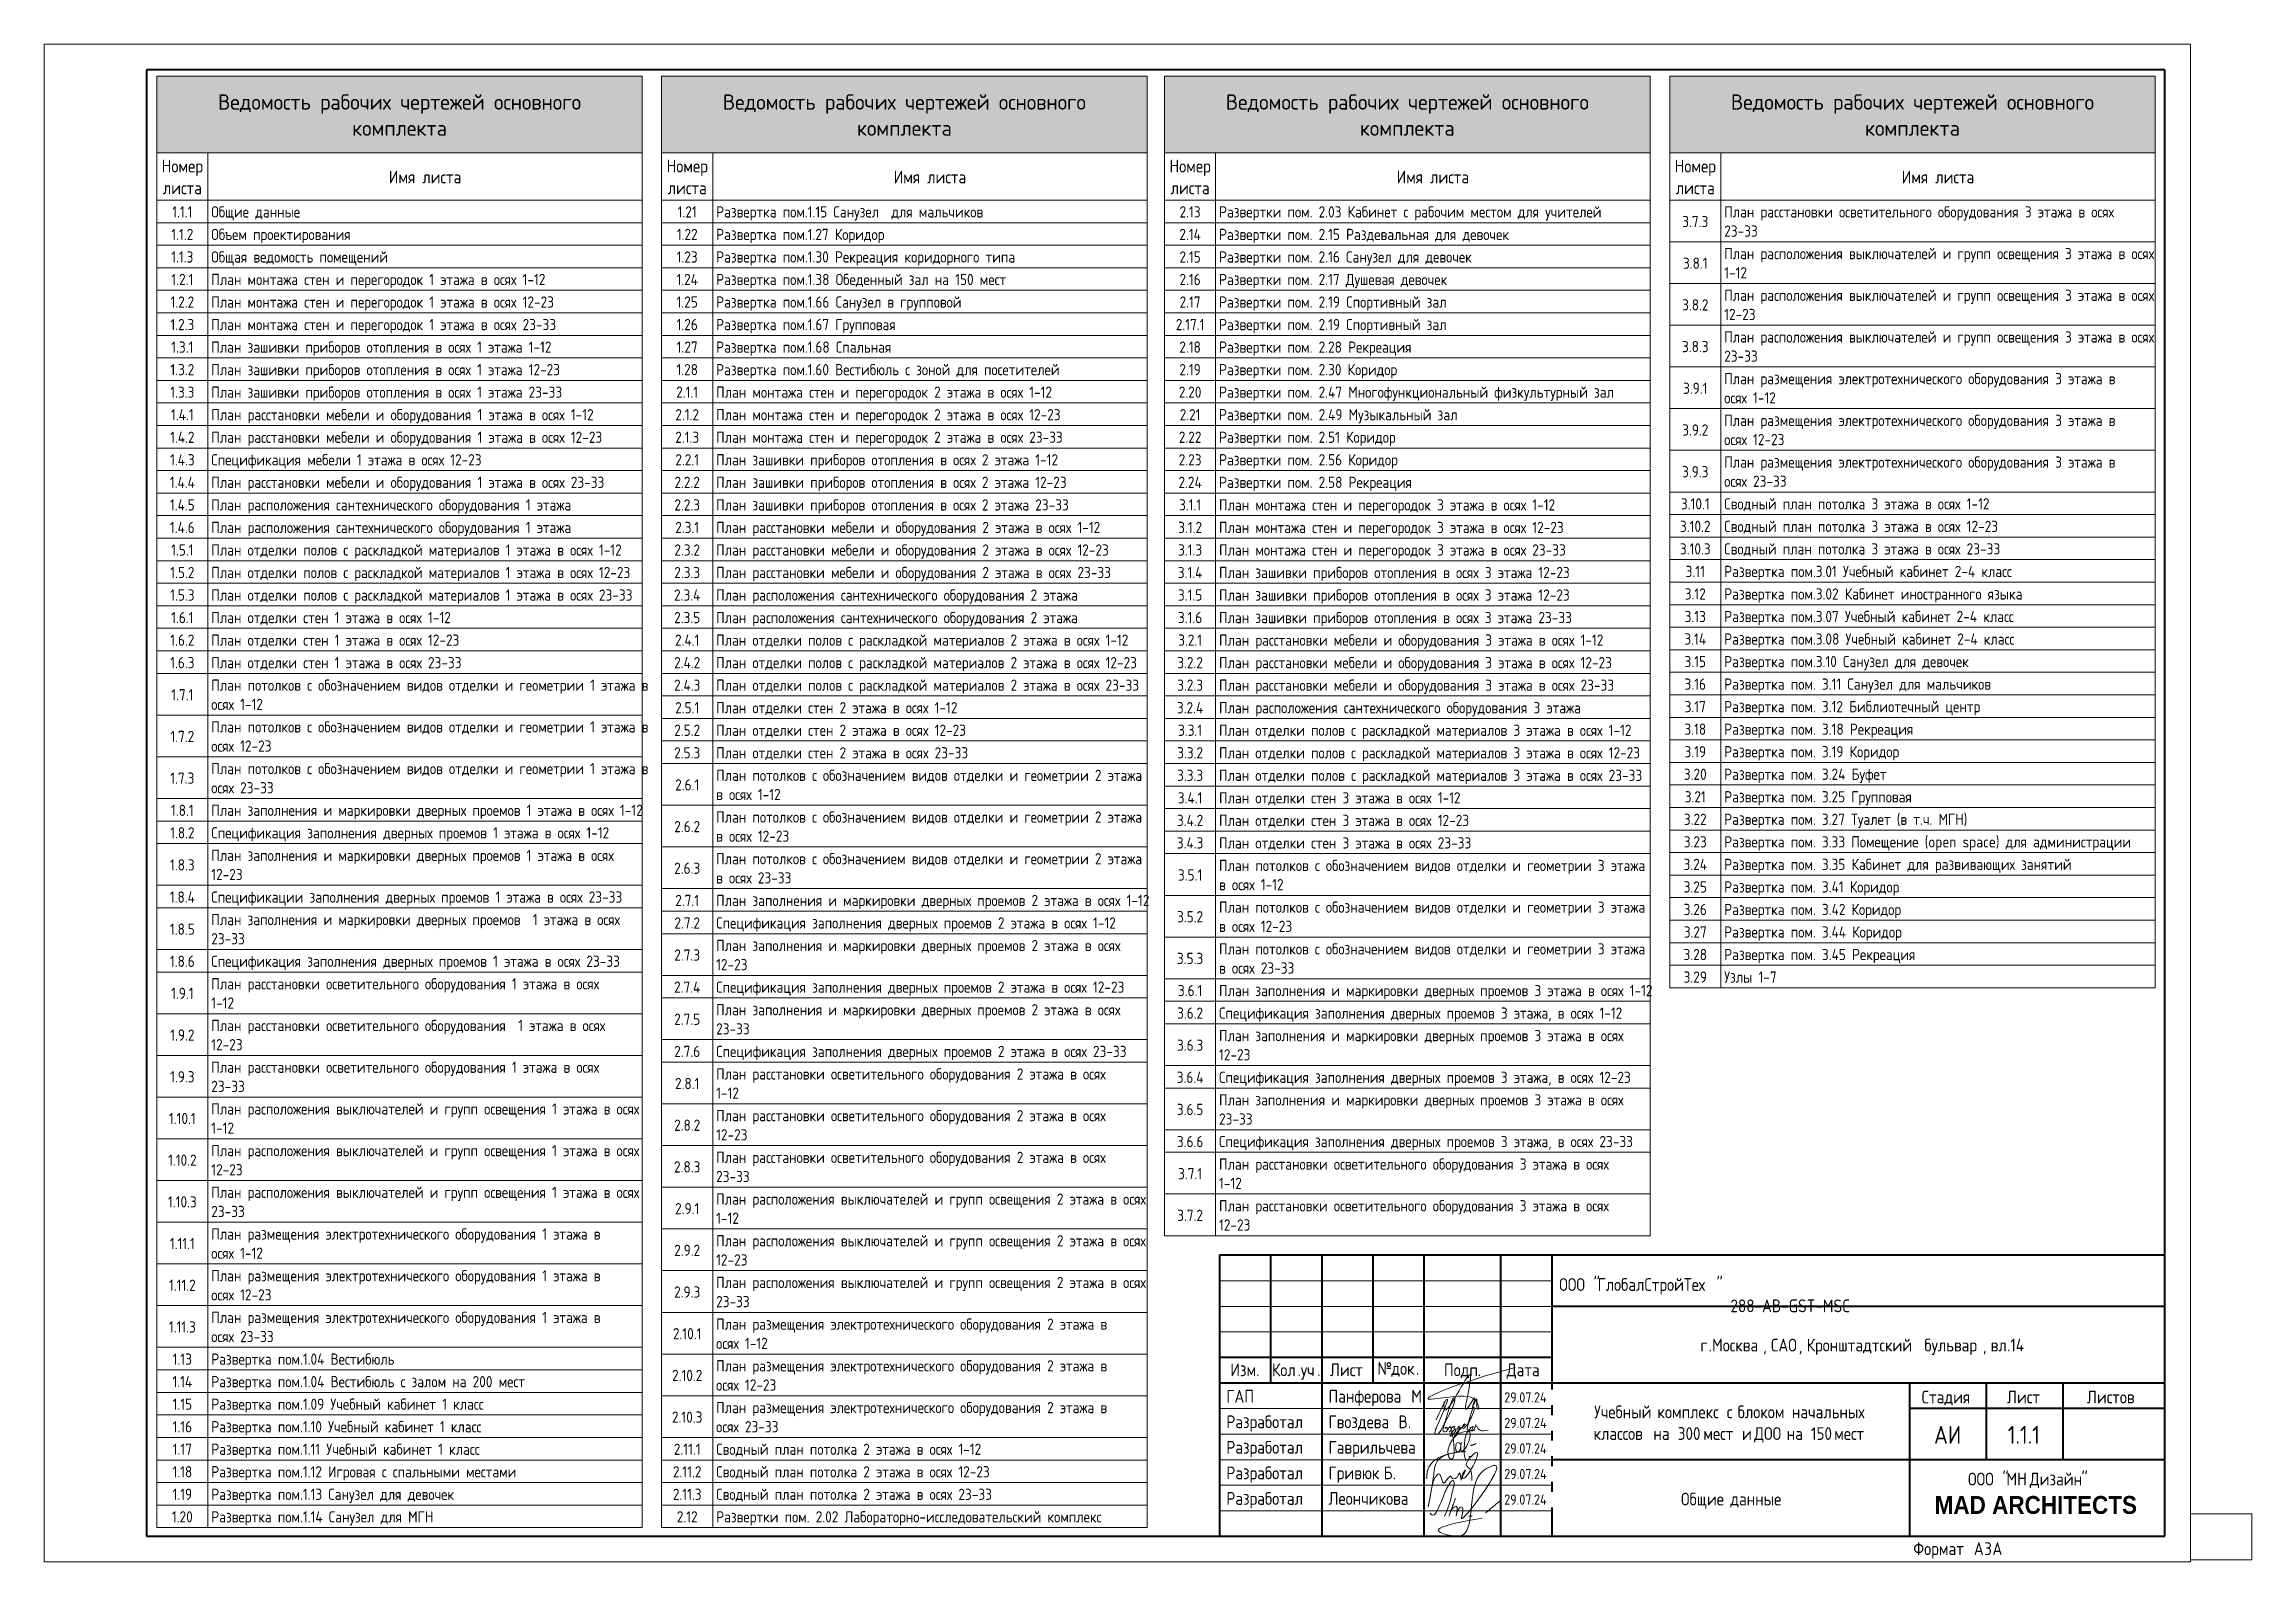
# Paper-space layout 'Layout1' of a CAD drawing. Header units: millimetres. Extents: x -420 to 12, y 0 to 297.
import ezdxf

# ---------------------------------------------------------------- set-up
doc = ezdxf.new("R2010")
doc.units = ezdxf.units.MM
doc.linetypes.add('Скрыто', pattern=[7.14375, 4.7625, -2.38125])
for name, color, linetype, lineweight in [('A-ANNO-NOTE', 7, 'Continuous', 9), ('A-DETL', 7, 'Continuous', 9), ('G-ANNO-LEGN', 7, 'Continuous', 9), ('G-ANNO-SCHD', 7, 'Continuous', 9), ('G-ANNO-TTLB', 7, 'Скрыто', 9)]:
    doc.layers.add(name, color=color, linetype=linetype, lineweight=lineweight)
doc.styles.add('Arial_B', font='', dxfattribs={"width": 0.9, "height": 3.5})
doc.styles.add('GOST Common', font='GOST_Common.ttf', dxfattribs={"height": 3})
doc.styles.add('GOST Common_1', font='GOST_Common.ttf', dxfattribs={"width": 0.9, "height": 2.5})
doc.styles.add('GOST Common_2', font='GOST_Common.ttf', dxfattribs={"width": 0.9, "height": 2.2})
doc.styles.add('GOST Common_3', font='GOST_Common.ttf', dxfattribs={"width": 0.9, "height": 3.5})
doc.styles.add('GOST Common_4', font='GOST_Common.ttf', dxfattribs={"width": 0.9, "height": 2})
doc.styles.get('Arial_B').set_extended_font_data('Arial', bold=True)

psp = doc.layouts.get("Layout1")

# ---------------------------------------------------------------- texts
at = {"layer": 'G-ANNO-SCHD', "line_spacing_factor": 1.022761}
for s, insert, char_height, width, attachment_point, style in [('Ведомость рабочих чертежей основного\\Pкомплекта', (-350.46, 286.76), 3, 89.8561, 2, 'GOST Common'), ('Ведомость рабочих чертежей основного\\Pкомплекта', (-251.67, 286.76), 3, 89.8561, 2, 'GOST Common'), ('Ведомость рабочих чертежей основного\\Pкомплекта', (-153.26, 286.76), 3, 89.8561, 2, 'GOST Common'), ('Ведомость рабочих чертежей основного\\Pкомплекта', (-54.41, 286.76), 3, 89.8561, 2, 'GOST Common'), ('Номер\\Pлиста', (-392.96, 273.97), 2.5, 9.9262, 2, 'GOST Common_1'), ('Номер\\Pлиста', (-294.17, 273.97), 2.5, 9.9262, 2, 'GOST Common_1'), ('Номер\\Pлиста', (-195.76, 273.97), 2.5, 9.9262, 2, 'GOST Common_1'), ('Номер\\Pлиста', (-96.91, 273.97), 2.5, 9.9262, 2, 'GOST Common_1'), ('Имя листа', (-345.46, 271.83), 2.5, 17.0163, 2, 'GOST Common_1'), ('Имя листа', (-246.67, 271.83), 2.5, 17.0163, 2, 'GOST Common_1'), ('Имя листа', (-148.26, 271.83), 2.5, 17.0163, 2, 'GOST Common_1'), ('Имя листа', (-49.41, 271.83), 2.5, 17.0163, 2, 'GOST Common_1'), ('1.1.1', (-392.96, 264.86), 2.2, 5.018, 2, 'GOST Common_2'), ('Общие данные', (-387.3, 264.86), 2.2, 20.3643, 1, 'GOST Common_2'), ('1.21', (-294.17, 264.86), 2.2, 4.7525, 2, 'GOST Common_2'), ('Развертка пом.1.15 Санузел  для мальчиков', (-288.51, 264.86), 2.2, 62.553, 1, 'GOST Common_2'), ('2.13', (-195.76, 264.86), 2.2, 5.2039, 2, 'GOST Common_2'), ('Развертки пом. 2.03 Кабинет с рабочим местом для учителей', (-190.1, 264.86), 2.2, 88.9177, 1, 'GOST Common_2'), ('План расстановки осветительного оборудования 3 этажа в осях\\P23-33', (-91.25, 264.86), 2.2, 94.573, 1, 'GOST Common_2'), ('1.1.2', (-392.96, 260.45), 2.2, 5.4694, 2, 'GOST Common_2'), ('Объем проектирования', (-387.3, 260.45), 2.2, 33.6661, 1, 'GOST Common_2'), ('1.22', (-294.17, 260.45), 2.2, 5.2039, 2, 'GOST Common_2'), ('Развертка пом.1.27 Коридор', (-288.51, 260.45), 2.2, 40.4099, 1, 'GOST Common_2'), ('2.14', (-195.76, 260.45), 2.2, 5.4429, 2, 'GOST Common_2'), ('Развертки пом. 2.15 Раздевальная для девочек', (-190.1, 260.45), 2.2, 67.9428, 1, 'GOST Common_2'), ('3.7.3', (-96.91, 262.98), 2.2, 6.3721, 2, 'GOST Common_2'), ('1.1.3', (-392.96, 256.04), 2.2, 5.4694, 2, 'GOST Common_2'), ('Общая ведомость помещений', (-387.3, 256.04), 2.2, 42.1622, 1, 'GOST Common_2'), ('1.23', (-294.17, 256.04), 2.2, 5.2039, 2, 'GOST Common_2'), ('Развертка пом.1.30 Рекреация коридорного типа', (-288.51, 256.04), 2.2, 71.2351, 1, 'GOST Common_2'), ('2.15', (-195.76, 256.04), 2.2, 5.2039, 2, 'GOST Common_2'), ('Развертки пом. 2.16 Санузел для девочек', (-190.1, 256.04), 2.2, 58.9953, 1, 'GOST Common_2'), ('План расположения выключателей и групп освещения 3 этажа в осях\\P1-12', (-91.25, 256.7), 2.2, 100.3344, 1, 'GOST Common_2'), ('1.2.1', (-392.96, 251.63), 2.2, 5.4694, 2, 'GOST Common_2'), ('План монтажа стен и перегородок 1 этажа в осях 1-12', (-387.3, 251.63), 2.2, 78.8285, 1, 'GOST Common_2'), ('1.24', (-294.17, 251.63), 2.2, 5.4429, 2, 'GOST Common_2'), ('Развертка пом.1.38 Обеденный зал на 150 мест', (-288.51, 251.63), 2.2, 67.4118, 1, 'GOST Common_2'), ('2.16', (-195.76, 251.63), 2.2, 5.2039, 2, 'GOST Common_2'), ('Развертки пом. 2.17 Душевая девочек', (-190.1, 251.63), 2.2, 54.2958, 1, 'GOST Common_2'), ('3.8.1', (-96.91, 254.82), 2.2, 5.9208, 2, 'GOST Common_2'), ('1.2.2', (-392.96, 247.22), 2.2, 5.9208, 2, 'GOST Common_2'), ('План монтажа стен и перегородок 1 этажа в осях 12-23', (-387.3, 247.22), 2.2, 80.926, 1, 'GOST Common_2'), ('1.25', (-294.17, 247.22), 2.2, 5.2039, 2, 'GOST Common_2'), ('Развертка пом.1.66 Санузел в групповой', (-288.51, 247.22), 2.2, 58.4111, 1, 'GOST Common_2'), ('2.17', (-195.76, 247.22), 2.2, 5.2039, 2, 'GOST Common_2'), ('Развертки пом. 2.19 Спортивный зал', (-190.1, 247.22), 2.2, 52.3045, 1, 'GOST Common_2'), ('3.8.2', (-96.91, 246.66), 2.2, 6.3721, 2, 'GOST Common_2'), ('План расположения выключателей и групп освещения 3 этажа в осях\\P12-23', (-91.25, 248.54), 2.2, 100.3344, 1, 'GOST Common_2'), ('1.2.3', (-392.96, 242.81), 2.2, 5.9208, 2, 'GOST Common_2'), ('План монтажа стен и перегородок 1 этажа в осях 23-33', (-387.3, 242.81), 2.2, 81.3774, 1, 'GOST Common_2'), ('1.26', (-294.17, 242.81), 2.2, 5.2039, 2, 'GOST Common_2'), ('Развертка пом.1.67 Групповая', (-288.51, 242.81), 2.2, 43.7022, 1, 'GOST Common_2'), ('2.17.1', (-195.76, 242.81), 2.2, 7.1155, 2, 'GOST Common_2'), ('Развертки пом. 2.19 Спортивный зал', (-190.1, 242.81), 2.2, 52.3045, 1, 'GOST Common_2'), ('1.3.1', (-392.96, 238.4), 2.2, 5.4694, 2, 'GOST Common_2'), ('План зашивки приборов отопления в осях 1 этажа 1-12', (-387.3, 238.4), 2.2, 78.802, 1, 'GOST Common_2'), ('1.27', (-294.17, 238.4), 2.2, 5.2039, 2, 'GOST Common_2'), ('Развертка пом.1.68 Спальная', (-288.51, 238.4), 2.2, 42.295, 1, 'GOST Common_2'), ('2.18', (-195.76, 238.4), 2.2, 5.2039, 2, 'GOST Common_2'), ('Развертки пом. 2.28 Рекреация', (-190.1, 238.4), 2.2, 45.2155, 1, 'GOST Common_2'), ('3.8.3', (-96.91, 238.5), 2.2, 6.3721, 2, 'GOST Common_2'), ('План расположения выключателей и групп освещения 3 этажа в осях\\P23-33', (-91.25, 240.38), 2.2, 100.3344, 1, 'GOST Common_2'), ('1.3.2', (-392.96, 233.99), 2.2, 5.9208, 2, 'GOST Common_2'), ('План зашивки приборов отопления в осях 1 этажа 12-23', (-387.3, 233.99), 2.2, 80.8994, 1, 'GOST Common_2'), ('1.28', (-294.17, 233.99), 2.2, 5.2039, 2, 'GOST Common_2'), ('Развертка пом.1.60 Вестибюль с зоной для посетителей', (-288.51, 233.99), 2.2, 80.9791, 1, 'GOST Common_2'), ('2.19', (-195.76, 233.99), 2.2, 5.2039, 2, 'GOST Common_2'), ('Развертки пом. 2.30 Коридор', (-190.1, 233.99), 2.2, 41.4454, 1, 'GOST Common_2'), ('1.3.3', (-392.96, 229.58), 2.2, 5.9208, 2, 'GOST Common_2'), ('План зашивки приборов отопления в осях 1 этажа 23-33', (-387.3, 229.58), 2.2, 81.3508, 1, 'GOST Common_2'), ('2.1.1', (-294.17, 229.58), 2.2, 5.4694, 2, 'GOST Common_2'), ('План монтажа стен и перегородок 2 этажа в осях 1-12', (-288.51, 229.58), 2.2, 79.2799, 1, 'GOST Common_2'), ('2.20', (-195.76, 229.58), 2.2, 5.6553, 2, 'GOST Common_2'), ('Развертки пом. 2.47 Многофункциональный физкультурный зал', (-190.1, 229.58), 2.2, 92.0772, 1, 'GOST Common_2'), ('3.9.1', (-96.91, 230.34), 2.2, 5.9208, 2, 'GOST Common_2'), ('План размещения электротехнического оборудования 3 этажа в\\Pосях 1-12', (-91.25, 232.22), 2.2, 94.5199, 1, 'GOST Common_2'), ('1.4.1', (-392.96, 225.17), 2.2, 5.7084, 2, 'GOST Common_2'), ('План расстановки мебели и оборудования 1 этажа в осях 1-12', (-387.3, 225.17), 2.2, 89.4222, 1, 'GOST Common_2'), ('2.1.2', (-294.17, 225.17), 2.2, 5.9208, 2, 'GOST Common_2'), ('План монтажа стен и перегородок 2 этажа в осях 12-23', (-288.51, 225.17), 2.2, 81.3774, 1, 'GOST Common_2'), ('2.21', (-195.76, 225.17), 2.2, 5.2039, 2, 'GOST Common_2'), ('Развертки пом. 2.49 Музыкальный зал', (-190.1, 225.17), 2.2, 55.0127, 1, 'GOST Common_2'), ('1.4.2', (-392.96, 220.76), 2.2, 6.1597, 2, 'GOST Common_2'), ('План расстановки мебели и оборудования 1 этажа в осях 12-23', (-387.3, 220.76), 2.2, 91.5197, 1, 'GOST Common_2'), ('2.1.3', (-294.17, 220.76), 2.2, 5.9208, 2, 'GOST Common_2'), ('План монтажа стен и перегородок 2 этажа в осях 23-33', (-288.51, 220.76), 2.2, 81.8287, 1, 'GOST Common_2'), ('2.22', (-195.76, 220.76), 2.2, 5.6553, 2, 'GOST Common_2'), ('Развертки пом. 2.51 Коридор', (-190.1, 220.76), 2.2, 40.994, 1, 'GOST Common_2'), ('3.9.2', (-96.91, 222.18), 2.2, 6.3721, 2, 'GOST Common_2'), ('План размещения электротехнического оборудования 3 этажа в\\Pосях 12-23', (-91.25, 224.06), 2.2, 94.5199, 1, 'GOST Common_2'), ('1.4.3', (-392.96, 216.35), 2.2, 6.1597, 2, 'GOST Common_2'), ('Спецификация мебели 1 этажа в осях 12-23', (-387.3, 216.35), 2.2, 62.6592, 1, 'GOST Common_2'), ('2.2.1', (-294.17, 216.35), 2.2, 5.9208, 2, 'GOST Common_2'), ('План зашивки приборов отопления в осях 2 этажа 1-12', (-288.51, 216.35), 2.2, 79.2533, 1, 'GOST Common_2'), ('2.23', (-195.76, 216.35), 2.2, 5.6553, 2, 'GOST Common_2'), ('Развертки пом. 2.56 Коридор', (-190.1, 216.35), 2.2, 41.4454, 1, 'GOST Common_2'), ('1.4.4', (-392.96, 211.94), 2.2, 6.3987, 2, 'GOST Common_2'), ('План расстановки мебели и оборудования 1 этажа в осях 23-33', (-387.3, 211.94), 2.2, 91.971, 1, 'GOST Common_2'), ('2.2.2', (-294.17, 211.94), 2.2, 6.3721, 2, 'GOST Common_2'), ('План зашивки приборов отопления в осях 2 этажа 12-23', (-288.51, 211.94), 2.2, 81.3508, 1, 'GOST Common_2'), ('2.24', (-195.76, 211.94), 2.2, 5.8942, 2, 'GOST Common_2'), ('Развертки пом. 2.58 Рекреация', (-190.1, 211.94), 2.2, 45.2155, 1, 'GOST Common_2'), ('3.9.3', (-96.91, 214.02), 2.2, 6.3721, 2, 'GOST Common_2'), ('План размещения электротехнического оборудования 3 этажа в\\Pосях 23-33', (-91.25, 215.9), 2.2, 94.5199, 1, 'GOST Common_2'), ('1.4.5', (-392.96, 207.52), 2.2, 6.1597, 2, 'GOST Common_2'), ('План расположения сантехнического оборудования 1 этажа', (-387.3, 207.52), 2.2, 87.2716, 1, 'GOST Common_2'), ('2.2.3', (-294.17, 207.52), 2.2, 6.3721, 2, 'GOST Common_2'), ('План зашивки приборов отопления в осях 2 этажа 23-33', (-288.51, 207.52), 2.2, 81.8022, 1, 'GOST Common_2'), ('3.1.1', (-195.76, 207.52), 2.2, 5.4694, 2, 'GOST Common_2'), ('План монтажа стен и перегородок 3 этажа в осях 1-12', (-190.1, 207.52), 2.2, 79.2799, 1, 'GOST Common_2'), ('3.10.1', (-96.91, 207.73), 2.2, 7.1155, 2, 'GOST Common_2'), ('Сводный план потолка 3 этажа в осях 1-12', (-91.25, 207.73), 2.2, 61.5972, 1, 'GOST Common_2'), ('1.4.6', (-392.96, 203.11), 2.2, 6.1597, 2, 'GOST Common_2'), ('План расположения сантехнического оборудования 1 этажа', (-387.3, 203.11), 2.2, 87.2716, 1, 'GOST Common_2'), ('2.3.1', (-294.17, 203.11), 2.2, 5.9208, 2, 'GOST Common_2'), ('План расстановки мебели и оборудования 2 этажа в осях 1-12', (-288.51, 203.11), 2.2, 89.8735, 1, 'GOST Common_2'), ('3.1.2', (-195.76, 203.11), 2.2, 5.9208, 2, 'GOST Common_2'), ('План монтажа стен и перегородок 3 этажа в осях 12-23', (-190.1, 203.11), 2.2, 81.3774, 1, 'GOST Common_2'), ('3.10.2', (-96.91, 203.32), 2.2, 7.5669, 2, 'GOST Common_2'), ('Сводный план потолка 3 этажа в осях 12-23', (-91.25, 203.32), 2.2, 63.6947, 1, 'GOST Common_2'), ('3.10.3', (-96.91, 198.91), 2.2, 7.5669, 2, 'GOST Common_2'), ('Сводный план потолка 3 этажа в осях 23-33', (-91.25, 198.91), 2.2, 64.1461, 1, 'GOST Common_2'), ('1.5.1', (-392.96, 198.7), 2.2, 5.4694, 2, 'GOST Common_2'), ('План отделки полов с раскладкой материалов 1 этажа в осях 1-12', (-387.3, 198.7), 2.2, 95.9005, 1, 'GOST Common_2'), ('2.3.2', (-294.17, 198.7), 2.2, 6.3721, 2, 'GOST Common_2'), ('План расстановки мебели и оборудования 2 этажа в осях 12-23', (-288.51, 198.7), 2.2, 91.971, 1, 'GOST Common_2'), ('3.1.3', (-195.76, 198.7), 2.2, 5.9208, 2, 'GOST Common_2'), ('План монтажа стен и перегородок 3 этажа в осях 23-33', (-190.1, 198.7), 2.2, 81.8287, 1, 'GOST Common_2'), ('3.11', (-96.91, 194.5), 2.2, 4.7525, 2, 'GOST Common_2'), ('Развертка пом.3.01 Учебный кабинет 2-4 класс', (-91.25, 194.5), 2.2, 68.58, 1, 'GOST Common_2'), ('1.5.2', (-392.96, 194.29), 2.2, 5.9208, 2, 'GOST Common_2'), ('План отделки полов с раскладкой материалов 1 этажа в осях 12-23', (-387.3, 194.29), 2.2, 97.998, 1, 'GOST Common_2'), ('2.3.3', (-294.17, 194.29), 2.2, 6.3721, 2, 'GOST Common_2'), ('План расстановки мебели и оборудования 2 этажа в осях 23-33', (-288.51, 194.29), 2.2, 92.4224, 1, 'GOST Common_2'), ('3.1.4', (-195.76, 194.29), 2.2, 6.1597, 2, 'GOST Common_2'), ('План зашивки приборов отопления в осях 3 этажа 12-23', (-190.1, 194.29), 2.2, 81.3508, 1, 'GOST Common_2'), ('3.12', (-96.91, 190.09), 2.2, 5.2039, 2, 'GOST Common_2'), ('Развертка пом.3.02 Кабинет иностранного языка', (-91.25, 190.09), 2.2, 72.0847, 1, 'GOST Common_2'), ('1.5.3', (-392.96, 189.88), 2.2, 5.9208, 2, 'GOST Common_2'), ('План отделки полов с раскладкой материалов 1 этажа в осях 23-33', (-387.3, 189.88), 2.2, 98.4493, 1, 'GOST Common_2'), ('2.3.4', (-294.17, 189.88), 2.2, 6.6111, 2, 'GOST Common_2'), ('План расположения сантехнического оборудования 2 этажа', (-288.51, 189.88), 2.2, 87.7229, 1, 'GOST Common_2'), ('3.1.5', (-195.76, 189.88), 2.2, 5.9208, 2, 'GOST Common_2'), ('План зашивки приборов отопления в осях 3 этажа 12-23', (-190.1, 189.88), 2.2, 81.3508, 1, 'GOST Common_2'), ('1.6.1', (-392.96, 185.47), 2.2, 5.4694, 2, 'GOST Common_2'), ('План отделки стен 1 этажа в осях 1-12', (-387.3, 185.47), 2.2, 56.234, 1, 'GOST Common_2'), ('2.3.5', (-294.17, 185.47), 2.2, 6.3721, 2, 'GOST Common_2'), ('План расположения сантехнического оборудования 2 этажа', (-288.51, 185.47), 2.2, 87.7229, 1, 'GOST Common_2'), ('3.1.6', (-195.76, 185.47), 2.2, 5.9208, 2, 'GOST Common_2'), ('План зашивки приборов отопления в осях 3 этажа 23-33', (-190.1, 185.47), 2.2, 81.8022, 1, 'GOST Common_2'), ('3.13', (-96.91, 185.68), 2.2, 5.2039, 2, 'GOST Common_2'), ('Развертка пом.3.07 Учебный кабинет 2-4 класс', (-91.25, 185.68), 2.2, 69.0314, 1, 'GOST Common_2'), ('1.6.2', (-392.96, 181.06), 2.2, 5.9208, 2, 'GOST Common_2'), ('План отделки стен 1 этажа в осях 12-23', (-387.3, 181.06), 2.2, 58.3315, 1, 'GOST Common_2'), ('2.4.1', (-294.17, 181.06), 2.2, 6.1597, 2, 'GOST Common_2'), ('План отделки полов с раскладкой материалов 2 этажа в осях 1-12', (-288.51, 181.06), 2.2, 96.3518, 1, 'GOST Common_2'), ('3.2.1', (-195.76, 181.06), 2.2, 5.9208, 2, 'GOST Common_2'), ('План расстановки мебели и оборудования 3 этажа в осях 1-12', (-190.1, 181.06), 2.2, 89.8735, 1, 'GOST Common_2'), ('3.14', (-96.91, 181.27), 2.2, 5.4429, 2, 'GOST Common_2'), ('Развертка пом.3.08 Учебный кабинет 2-4 класс', (-91.25, 181.27), 2.2, 69.0314, 1, 'GOST Common_2'), ('1.6.3', (-392.96, 176.65), 2.2, 5.9208, 2, 'GOST Common_2'), ('План отделки стен 1 этажа в осях 23-33', (-387.3, 176.65), 2.2, 58.7829, 1, 'GOST Common_2'), ('2.4.2', (-294.17, 176.65), 2.2, 6.6111, 2, 'GOST Common_2'), ('План отделки полов с раскладкой материалов 2 этажа в осях 12-23', (-288.51, 176.65), 2.2, 98.4493, 1, 'GOST Common_2'), ('3.2.2', (-195.76, 176.65), 2.2, 6.3721, 2, 'GOST Common_2'), ('План расстановки мебели и оборудования 3 этажа в осях 12-23', (-190.1, 176.65), 2.2, 91.971, 1, 'GOST Common_2'), ('3.15', (-96.91, 176.86), 2.2, 5.2039, 2, 'GOST Common_2'), ('Развертка пом.3.10 Санузел для девочек', (-91.25, 176.86), 2.2, 58.4111, 1, 'GOST Common_2'), ('1.7.1', (-392.96, 170.37), 2.2, 5.4694, 2, 'GOST Common_2'), ('План потолков с обозначением видов отделки и геометрии 1 этажа в\\Pосях 1-12', (-387.3, 172.24), 2.2, 100.4141, 1, 'GOST Common_2'), ('2.4.3', (-294.17, 172.24), 2.2, 6.6111, 2, 'GOST Common_2'), ('План отделки полов с раскладкой материалов 2 этажа в осях 23-33', (-288.51, 172.24), 2.2, 98.9007, 1, 'GOST Common_2'), ('3.2.3', (-195.76, 172.24), 2.2, 6.3721, 2, 'GOST Common_2'), ('План расстановки мебели и оборудования 3 этажа в осях 23-33', (-190.1, 172.24), 2.2, 92.4224, 1, 'GOST Common_2'), ('3.16', (-96.91, 172.45), 2.2, 5.2039, 2, 'GOST Common_2'), ('Развертка пом. 3.11 Санузел для мальчиков', (-91.25, 172.45), 2.2, 62.553, 1, 'GOST Common_2'), ('2.5.1', (-294.17, 167.83), 2.2, 5.9208, 2, 'GOST Common_2'), ('План отделки стен 2 этажа в осях 1-12', (-288.51, 167.83), 2.2, 56.6854, 1, 'GOST Common_2'), ('3.2.4', (-195.76, 167.83), 2.2, 6.6111, 2, 'GOST Common_2'), ('План расположения сантехнического оборудования 3 этажа', (-190.1, 167.83), 2.2, 87.7229, 1, 'GOST Common_2'), ('3.17', (-96.91, 168.04), 2.2, 5.2039, 2, 'GOST Common_2'), ('Развертка пом. 3.12 Библиотечный центр', (-91.25, 168.04), 2.2, 59.9511, 1, 'GOST Common_2'), ('1.7.2', (-392.96, 162.21), 2.2, 5.9208, 2, 'GOST Common_2'), ('План потолков с обозначением видов отделки и геометрии 1 этажа в\\Pосях 12-23', (-387.3, 164.08), 2.2, 100.4141, 1, 'GOST Common_2'), ('2.5.2', (-294.17, 163.42), 2.2, 6.3721, 2, 'GOST Common_2'), ('План отделки стен 2 этажа в осях 12-23', (-288.51, 163.42), 2.2, 58.7829, 1, 'GOST Common_2'), ('3.3.1', (-195.76, 163.42), 2.2, 5.9208, 2, 'GOST Common_2'), ('План отделки полов с раскладкой материалов 3 этажа в осях 1-12', (-190.1, 163.42), 2.2, 96.3518, 1, 'GOST Common_2'), ('3.18', (-96.91, 163.63), 2.2, 5.2039, 2, 'GOST Common_2'), ('Развертка пом. 3.18 Рекреация', (-91.25, 163.63), 2.2, 45.0031, 1, 'GOST Common_2'), ('План потолков с обозначением видов отделки и геометрии 1 этажа в\\Pосях 23-33', (-387.3, 155.92), 2.2, 100.4141, 1, 'GOST Common_2'), ('2.5.3', (-294.17, 159.01), 2.2, 6.3721, 2, 'GOST Common_2'), ('План отделки стен 2 этажа в осях 23-33', (-288.51, 159.01), 2.2, 59.2342, 1, 'GOST Common_2'), ('3.3.2', (-195.76, 159.01), 2.2, 6.3721, 2, 'GOST Common_2'), ('План отделки полов с раскладкой материалов 3 этажа в осях 12-23', (-190.1, 159.01), 2.2, 98.4493, 1, 'GOST Common_2'), ('3.19', (-96.91, 159.22), 2.2, 5.2039, 2, 'GOST Common_2'), ('Развертка пом. 3.19 Коридор', (-91.25, 159.22), 2.2, 41.233, 1, 'GOST Common_2'), ('1.7.3', (-392.96, 154.05), 2.2, 5.9208, 2, 'GOST Common_2'), ('2.6.1', (-294.17, 152.73), 2.2, 5.9208, 2, 'GOST Common_2'), ('План потолков с обозначением видов отделки и геометрии 2 этажа\\Pв осях 1-12', (-288.51, 154.6), 2.2, 98.3962, 1, 'GOST Common_2'), ('3.3.3', (-195.76, 154.6), 2.2, 6.3721, 2, 'GOST Common_2'), ('План отделки полов с раскладкой материалов 3 этажа в осях 23-33', (-190.1, 154.6), 2.2, 98.9007, 1, 'GOST Common_2'), ('3.20', (-96.91, 154.81), 2.2, 5.6553, 2, 'GOST Common_2'), ('Развертка пом. 3.24 Буфет', (-91.25, 154.81), 2.2, 39.5868, 1, 'GOST Common_2'), ('1.8.1', (-392.96, 147.76), 2.2, 5.4694, 2, 'GOST Common_2'), ('План заполнения и маркировки дверных проемов 1 этажа в осях 1-12', (-387.3, 147.76), 2.2, 98.5555, 1, 'GOST Common_2'), ('3.4.1', (-195.76, 150.19), 2.2, 6.1597, 2, 'GOST Common_2'), ('План отделки стен 3 этажа в осях 1-12', (-190.1, 150.19), 2.2, 56.6854, 1, 'GOST Common_2'), ('3.21', (-96.91, 150.4), 2.2, 5.2039, 2, 'GOST Common_2'), ('Развертка пом. 3.25 Групповая', (-91.25, 150.4), 2.2, 44.9766, 1, 'GOST Common_2'), ('1.8.2', (-392.96, 143.35), 2.2, 5.9208, 2, 'GOST Common_2'), ('Спецификация заполнения дверных проемов 1 этажа в осях 1-12', (-387.3, 143.35), 2.2, 92.21, 1, 'GOST Common_2'), ('2.6.2', (-294.17, 144.57), 2.2, 6.3721, 2, 'GOST Common_2'), ('План потолков с обозначением видов отделки и геометрии 2 этажа\\Pв осях 12-23', (-288.51, 146.44), 2.2, 98.3962, 1, 'GOST Common_2'), ('3.4.2', (-195.76, 145.78), 2.2, 6.6111, 2, 'GOST Common_2'), ('План отделки стен 3 этажа в осях 12-23', (-190.1, 145.78), 2.2, 58.7829, 1, 'GOST Common_2'), ('3.22', (-96.91, 145.99), 2.2, 5.6553, 2, 'GOST Common_2'), ('Развертка пом. 3.27 Туалет (в т.ч. МГН)', (-91.25, 145.99), 2.2, 57.6412, 1, 'GOST Common_2'), ('План заполнения и маркировки дверных проемов 1 этажа в осях\\P12-23', (-387.3, 138.94), 2.2, 92.0507, 1, 'GOST Common_2'), ('План потолков с обозначением видов отделки и геометрии 2 этажа\\Pв осях 23-33', (-288.51, 138.28), 2.2, 98.3962, 1, 'GOST Common_2'), ('3.4.3', (-195.76, 141.37), 2.2, 6.6111, 2, 'GOST Common_2'), ('План отделки стен 3 этажа в осях 23-33', (-190.1, 141.37), 2.2, 59.2342, 1, 'GOST Common_2'), ('3.23', (-96.91, 141.58), 2.2, 5.6553, 2, 'GOST Common_2'), ('Развертка пом. 3.33 Помещение (open space) для администрации', (-91.25, 141.58), 2.2, 93.2985, 1, 'GOST Common_2'), ('1.8.3', (-392.96, 137.07), 2.2, 5.9208, 2, 'GOST Common_2'), ('2.6.3', (-294.17, 136.41), 2.2, 6.3721, 2, 'GOST Common_2'), ('3.5.1', (-195.76, 135.09), 2.2, 5.9208, 2, 'GOST Common_2'), ('План потолков с обозначением видов отделки и геометрии 3 этажа\\Pв осях 1-12', (-190.1, 136.96), 2.2, 98.3962, 1, 'GOST Common_2'), ('3.24', (-96.91, 137.17), 2.2, 5.8942, 2, 'GOST Common_2'), ('Развертка пом. 3.35 Кабинет для развивающих занятий', (-91.25, 137.17), 2.2, 81.5101, 1, 'GOST Common_2'), ('1.8.4', (-392.96, 130.78), 2.2, 6.1597, 2, 'GOST Common_2'), ('Спецификации заполнения дверных проемов 1 этажа в осях 23-33', (-387.3, 130.78), 2.2, 94.7588, 1, 'GOST Common_2'), ('2.7.1', (-294.17, 130.12), 2.2, 5.9208, 2, 'GOST Common_2'), ('План заполнения и маркировки дверных проемов 2 этажа в осях 1-12', (-288.51, 130.12), 2.2, 99.0069, 1, 'GOST Common_2'), ('3.25', (-96.91, 132.76), 2.2, 5.6553, 2, 'GOST Common_2'), ('Развертка пом. 3.41 Коридор', (-91.25, 132.76), 2.2, 41.4719, 1, 'GOST Common_2'), ('План заполнения и маркировки дверных проемов  1 этажа в осях\\P23-33', (-387.3, 126.37), 2.2, 92.8737, 1, 'GOST Common_2'), ('2.7.2', (-294.17, 125.71), 2.2, 6.3721, 2, 'GOST Common_2'), ('Спецификация заполнения дверных проемов 2 этажа в осях 1-12', (-288.51, 125.71), 2.2, 92.6613, 1, 'GOST Common_2'), ('3.5.2', (-195.76, 126.93), 2.2, 6.3721, 2, 'GOST Common_2'), ('План потолков с обозначением видов отделки и геометрии 3 этажа\\Pв осях 12-23', (-190.1, 128.8), 2.2, 98.3962, 1, 'GOST Common_2'), ('3.26', (-96.91, 128.35), 2.2, 5.6553, 2, 'GOST Common_2'), ('Развертка пом. 3.42 Коридор', (-91.25, 128.35), 2.2, 41.9233, 1, 'GOST Common_2'), ('1.8.5', (-392.96, 124.5), 2.2, 5.9208, 2, 'GOST Common_2'), ('План заполнения и маркировки дверных проемов 2 этажа в осях\\P12-23', (-288.51, 121.3), 2.2, 92.502, 1, 'GOST Common_2'), ('3.27', (-96.91, 123.94), 2.2, 5.6553, 2, 'GOST Common_2'), ('Развертка пом. 3.44 Коридор', (-91.25, 123.94), 2.2, 42.1622, 1, 'GOST Common_2'), ('1.8.6', (-392.96, 118.21), 2.2, 5.9208, 2, 'GOST Common_2'), ('Спецификация заполнения дверных проемов 1 этажа в осях 23-33', (-387.3, 118.21), 2.2, 94.7588, 1, 'GOST Common_2'), ('2.7.3', (-294.17, 119.43), 2.2, 6.3721, 2, 'GOST Common_2'), ('3.5.3', (-195.76, 118.77), 2.2, 6.3721, 2, 'GOST Common_2'), ('План потолков с обозначением видов отделки и геометрии 3 этажа\\Pв осях 23-33', (-190.1, 120.64), 2.2, 98.3962, 1, 'GOST Common_2'), ('3.28', (-96.91, 119.53), 2.2, 5.6553, 2, 'GOST Common_2'), ('Развертка пом. 3.45 Рекреация', (-91.25, 119.53), 2.2, 45.6934, 1, 'GOST Common_2'), ('План расстановки осветительного оборудования 1 этажа в осях\\P1-12', (-387.3, 113.8), 2.2, 94.1216, 1, 'GOST Common_2'), ('2.7.4', (-294.17, 113.14), 2.2, 6.6111, 2, 'GOST Common_2'), ('Спецификация заполнения дверных проемов 2 этажа в осях 12-23', (-288.51, 113.14), 2.2, 94.7588, 1, 'GOST Common_2'), ('3.6.1', (-195.76, 112.48), 2.2, 5.9208, 2, 'GOST Common_2'), ('План заполнения и маркировки дверных проемов 3 этажа в осях 1-12', (-190.1, 112.48), 2.2, 99.0069, 1, 'GOST Common_2'), ('3.29', (-96.91, 115.12), 2.2, 5.6553, 2, 'GOST Common_2'), ('Узлы 1-7', (-91.25, 115.12), 2.2, 12.2663, 1, 'GOST Common_2'), ('1.9.1', (-392.96, 111.93), 2.2, 5.4694, 2, 'GOST Common_2'), ('План заполнения и маркировки дверных проемов 2 этажа в осях\\P23-33', (-288.51, 108.73), 2.2, 92.502, 1, 'GOST Common_2'), ('3.6.2', (-195.76, 108.07), 2.2, 6.3721, 2, 'GOST Common_2'), ('Спецификация заполнения дверных проемов 3 этажа, в осях 1-12', (-190.1, 108.07), 2.2, 93.4844, 1, 'GOST Common_2'), ('1.9.2', (-392.96, 103.77), 2.2, 5.9208, 2, 'GOST Common_2'), ('План расстановки осветительного оборудования  1 этажа в осях\\P12-23', (-387.3, 105.64), 2.2, 94.9447, 1, 'GOST Common_2'), ('2.7.5', (-294.17, 106.86), 2.2, 6.3721, 2, 'GOST Common_2'), ('2.7.6', (-294.17, 100.57), 2.2, 6.3721, 2, 'GOST Common_2'), ('Спецификация заполнения дверных проемов 2 этажа в осях 23-33', (-288.51, 100.57), 2.2, 95.2102, 1, 'GOST Common_2'), ('3.6.3', (-195.76, 101.79), 2.2, 6.3721, 2, 'GOST Common_2'), ('План заполнения и маркировки дверных проемов 3 этажа в осях\\P12-23', (-190.1, 103.66), 2.2, 92.502, 1, 'GOST Common_2'), ('1.9.3', (-392.96, 95.61), 2.2, 5.9208, 2, 'GOST Common_2'), ('План расстановки осветительного оборудования 1 этажа в осях\\P23-33', (-387.3, 97.48), 2.2, 94.1216, 1, 'GOST Common_2'), ('План расстановки осветительного оборудования 2 этажа в осях\\P1-12', (-288.51, 96.16), 2.2, 94.573, 1, 'GOST Common_2'), ('3.6.4', (-195.76, 95.5), 2.2, 6.6111, 2, 'GOST Common_2'), ('Спецификация заполнения дверных проемов 3 этажа, в осях 12-23', (-190.1, 95.5), 2.2, 95.5819, 1, 'GOST Common_2'), ('2.8.1', (-294.17, 94.29), 2.2, 5.9208, 2, 'GOST Common_2'), ('План заполнения и маркировки дверных проемов 3 этажа в осях\\P23-33', (-190.1, 91.09), 2.2, 92.502, 1, 'GOST Common_2'), ('1.10.1', (-392.96, 87.45), 2.2, 6.6642, 2, 'GOST Common_2'), ('План расположения выключателей и групп освещения 1 этажа в осях\\P1-12', (-387.3, 89.32), 2.2, 99.8831, 1, 'GOST Common_2'), ('План расстановки осветительного оборудования 2 этажа в осях\\P12-23', (-288.51, 88), 2.2, 94.573, 1, 'GOST Common_2'), ('3.6.5', (-195.76, 89.22), 2.2, 6.3721, 2, 'GOST Common_2'), ('2.8.2', (-294.17, 86.13), 2.2, 6.3721, 2, 'GOST Common_2'), ('3.6.6', (-195.76, 82.93), 2.2, 6.3721, 2, 'GOST Common_2'), ('Спецификация заполнения дверных проемов 3 этажа, в осях 23-33', (-190.1, 82.93), 2.2, 96.0332, 1, 'GOST Common_2'), ('1.10.2', (-392.96, 79.29), 2.2, 7.1155, 2, 'GOST Common_2'), ('План расположения выключателей и групп освещения 1 этажа в осях\\P12-23', (-387.3, 81.16), 2.2, 99.8831, 1, 'GOST Common_2'), ('2.8.3', (-294.17, 77.97), 2.2, 6.3721, 2, 'GOST Common_2'), ('План расстановки осветительного оборудования 2 этажа в осях\\P23-33', (-288.51, 79.84), 2.2, 94.573, 1, 'GOST Common_2'), ('План расстановки осветительного оборудования 3 этажа в осях\\P1-12', (-190.1, 78.52), 2.2, 94.573, 1, 'GOST Common_2'), ('3.7.1', (-195.76, 76.65), 2.2, 5.9208, 2, 'GOST Common_2'), ('1.10.3', (-392.96, 71.13), 2.2, 7.1155, 2, 'GOST Common_2'), ('План расположения выключателей и групп освещения 1 этажа в осях\\P23-33', (-387.3, 73), 2.2, 99.8831, 1, 'GOST Common_2'), ('2.9.1', (-294.17, 69.81), 2.2, 5.9208, 2, 'GOST Common_2'), ('План расположения выключателей и групп освещения 2 этажа в осях\\P1-12', (-288.51, 71.68), 2.2, 100.3344, 1, 'GOST Common_2'), ('План расстановки осветительного оборудования 3 этажа в осях\\P12-23', (-190.1, 70.36), 2.2, 94.573, 1, 'GOST Common_2'), ('План размещения электротехнического оборудования 1 этажа в\\Pосях 1-12', (-387.3, 64.84), 2.2, 94.0685, 1, 'GOST Common_2'), ('3.7.2', (-195.76, 68.49), 2.2, 6.3721, 2, 'GOST Common_2'), ('1.11.1', (-392.96, 62.97), 2.2, 6.2128, 2, 'GOST Common_2'), ('2.9.2', (-294.17, 61.65), 2.2, 6.3721, 2, 'GOST Common_2'), ('План расположения выключателей и групп освещения 2 этажа в осях\\P12-23', (-288.51, 63.52), 2.2, 100.3344, 1, 'GOST Common_2'), ('План размещения электротехнического оборудования 1 этажа в\\Pосях 12-23', (-387.3, 56.68), 2.2, 94.0685, 1, 'GOST Common_2'), ('1.11.2', (-392.96, 54.81), 2.2, 6.6642, 2, 'GOST Common_2'), ('2.9.3', (-294.17, 53.49), 2.2, 6.3721, 2, 'GOST Common_2'), ('План расположения выключателей и групп освещения 2 этажа в осях\\P23-33', (-288.51, 55.36), 2.2, 100.3344, 1, 'GOST Common_2'), ('План размещения электротехнического оборудования 1 этажа в\\Pосях 23-33', (-387.3, 48.52), 2.2, 94.0685, 1, 'GOST Common_2'), ('1.11.3', (-392.96, 46.65), 2.2, 6.6642, 2, 'GOST Common_2'), ('2.10.1', (-294.17, 45.33), 2.2, 7.1155, 2, 'GOST Common_2'), ('План размещения электротехнического оборудования 2 этажа в\\Pосях 1-12', (-288.51, 47.2), 2.2, 94.5199, 1, 'GOST Common_2'), ('1.13', (-392.96, 40.36), 2.2, 4.7525, 2, 'GOST Common_2'), ('Развертка пом.1.04 Вестибюль', (-387.3, 40.36), 2.2, 44.5783, 1, 'GOST Common_2'), ('План размещения электротехнического оборудования 2 этажа в\\Pосях 12-23', (-288.51, 39.04), 2.2, 94.5199, 1, 'GOST Common_2'), ('1.14', (-392.96, 35.95), 2.2, 4.9915, 2, 'GOST Common_2'), ('Развертка пом.1.04 Вестибюль с залом на 200 мест', (-387.3, 35.95), 2.2, 74.2884, 1, 'GOST Common_2'), ('2.10.2', (-294.17, 37.16), 2.2, 7.5669, 2, 'GOST Common_2'), ('1.15', (-392.96, 31.54), 2.2, 4.7525, 2, 'GOST Common_2'), ('Развертка пом.1.09 Учебный кабинет 1 класс', (-387.3, 31.54), 2.2, 64.5974, 1, 'GOST Common_2'), ('План размещения электротехнического оборудования 2 этажа в\\Pосях 23-33', (-288.51, 30.88), 2.2, 94.5199, 1, 'GOST Common_2'), ('1.16', (-392.96, 27.13), 2.2, 4.7525, 2, 'GOST Common_2'), ('Развертка пом.1.10 Учебный кабинет 1 класс', (-387.3, 27.13), 2.2, 64.1461, 1, 'GOST Common_2'), ('2.10.3', (-294.17, 29), 2.2, 7.5669, 2, 'GOST Common_2'), ('1.17', (-392.96, 22.72), 2.2, 4.7525, 2, 'GOST Common_2'), ('Развертка пом.1.11 Учебный кабинет 1 класс', (-387.3, 22.72), 2.2, 63.6947, 1, 'GOST Common_2'), ('2.11.1', (-294.17, 22.72), 2.2, 6.6642, 2, 'GOST Common_2'), ('Сводный план потолка 2 этажа в осях 1-12', (-288.51, 22.72), 2.2, 61.5972, 1, 'GOST Common_2'), ('1.18', (-392.96, 18.31), 2.2, 4.7525, 2, 'GOST Common_2'), ('Развертка пом.1.12 Игровая с спальными местами', (-387.3, 18.31), 2.2, 71.9254, 1, 'GOST Common_2'), ('2.11.2', (-294.17, 18.31), 2.2, 7.1155, 2, 'GOST Common_2'), ('Сводный план потолка 2 этажа в осях 12-23', (-288.51, 18.31), 2.2, 63.6947, 1, 'GOST Common_2'), ('1.19', (-392.96, 13.9), 2.2, 4.7525, 2, 'GOST Common_2'), ('Развертка пом.1.13 Санузел для девочек', (-387.3, 13.9), 2.2, 57.9598, 1, 'GOST Common_2'), ('2.11.3', (-294.17, 13.9), 2.2, 7.1155, 2, 'GOST Common_2'), ('Сводный план потолка 2 этажа в осях 23-33', (-288.51, 13.9), 2.2, 64.1461, 1, 'GOST Common_2'), ('1.20', (-392.96, 9.49), 2.2, 5.2039, 2, 'GOST Common_2'), ('Развертка пом.1.14 Санузел для МГН', (-387.3, 9.49), 2.2, 52.3311, 1, 'GOST Common_2'), ('2.12', (-294.17, 9.49), 2.2, 5.2039, 2, 'GOST Common_2'), ('Развертки пом. 2.02 Лабораторно-исследовательский комплекс', (-288.51, 9.49), 2.2, 92.7144, 1, 'GOST Common_2')]:
    psp.add_mtext(s, dxfattribs=dict(at, insert=insert, char_height=char_height, width=width, attachment_point=attachment_point, style=style))
at = {"layer": 'G-ANNO-TTLB', "linetype": 'Continuous', "attachment_point": 1}
for s, insert, char_height, width, style in [('ООО', (-123.53, 55.1), 2.5, 6.4937, 'GOST Common_1'), (' "', (-118.17, 55.1), 2.5, 2.5975, 'GOST Common_1'), ('ГлобалСтройТех', (-116.03, 55.1), 2.5, 28.2114, 'GOST Common_1'), ('"                                                                               288-AB-GST-MSC', (-92.75, 55.1), 2.5, 105.1974, 'GOST Common_1'), ('Москва', (-93.64, 43.25), 2.5, 12.1215, 'GOST Common_1'), ('САО', (-82.09, 43.25), 2.5, 6.5658, 'GOST Common_1'), ('Кронштадтский', (-75.12, 43.25), 2.5, 26.9848, 'GOST Common_1'), ('\\fGOST Common|b0|i0|c204|p34|;\\W.9; ', (-52.86, 43.25), 2.5, 0.938, 'GOST Common_1'), ('бульвар', (-52.08, 43.25), 2.5, 13.8532, 'GOST Common_1'), ('.14', (-35.89, 43.25), 2.5, 4.3291, 'GOST Common_1'), ('\\fGOST Common|b0|i0|c204|p34|;\\W.9;г', (-95.9, 43.25), 2.5, 1.9481, 'GOST Common_1'), ('\\fGOST Common|b0|i0|c204|p34|;\\W.9;.', (-94.29, 43.25), 2.5, 0.7937, 'GOST Common_1'), (', ', (-83.64, 43.25), 2.5, 1.8759, 'GOST Common_1'), (', ', (-76.67, 43.25), 2.5, 1.8759, 'GOST Common_1'), (', ', (-40.65, 43.25), 2.5, 1.8759, 'GOST Common_1'), ('вл', (-39.11, 43.25), 2.5, 3.8962, 'GOST Common_1'), ('Учебный', (-116.7, 30.18), 2.5, 14.0696, 'GOST Common_1'), ('\\fGOST Common|b0|i0|c204|p34|;\\W.9; ', (-105.87, 25.94), 2.5, 0.938, 'GOST Common_1'), ('\\fGOST Common|b0|i0|c204|p34|;\\W.9; ', (-105.1, 30.18), 2.5, 0.938, 'GOST Common_1'), ('комплекс', (-104.32, 30.18), 2.5, 15.5127, 'GOST Common_1'), (' 300 ', (-101.7, 25.94), 2.5, 7.7203, 'GOST Common_1'), ('\\fGOST Common|b0|i0|c204|p34|;\\W.9; ', (-91.52, 30.18), 2.5, 0.938, 'GOST Common_1'), ('\\fGOST Common|b0|i0|c204|p34|;\\W.9;с', (-90.75, 30.18), 2.5, 1.6595, 'GOST Common_1'), ('\\fGOST Common|b0|i0|c204|p34|;\\W.9; ', (-89.38, 30.18), 2.5, 0.938, 'GOST Common_1'), ('\\fGOST Common|b0|i0|c204|p34|;\\W.9; ', (-88.55, 25.94), 2.5, 0.938, 'GOST Common_1'), ('блоком', (-88.61, 30.18), 2.5, 11.9051, 'GOST Common_1'), ('\\fGOST Common|b0|i0|c204|p34|;\\W.9; ', (-86.17, 25.94), 2.5, 0.938, 'GOST Common_1'), ('ДОО', (-85.39, 25.94), 2.5, 6.7823, 'GOST Common_1'), ('\\fGOST Common|b0|i0|c204|p34|;\\W.9; ', (-79.8, 25.94), 2.5, 0.938, 'GOST Common_1'), ('\\fGOST Common|b0|i0|c204|p34|;\\W.9; ', (-78.78, 30.18), 2.5, 0.938, 'GOST Common_1'), ('начальных', (-78.01, 30.18), 2.5, 18.1823, 'GOST Common_1'), (' 150 ', (-75.63, 25.94), 2.5, 7.143, 'GOST Common_1'), ('АИ', (-50.19, 26.2), 3.5, 6.5658, 'GOST Common_3'), ('1.1.1', (-35.76, 26.2), 3.5, 7.9367, 'GOST Common_3'), ('классов', (-116.82, 25.94), 2.5, 13.2759, 'GOST Common_1'), ('на', (-105.1, 25.94), 2.5, 4.1127, 'GOST Common_1'), ('мест', (-95.33, 25.94), 2.5, 8.2253, 'GOST Common_1'), ('\\fGOST Common|b0|i0|c204|p34|;\\W.9;и', (-87.77, 25.94), 2.5, 1.9481, 'GOST Common_1'), ('на', (-79.02, 25.94), 2.5, 4.1127, 'GOST Common_1'), ('мест', (-69.73, 25.94), 2.5, 8.2253, 'GOST Common_1'), ('Общие', (-99.71, 13.12), 2.5, 10.7506, 'GOST Common_1'), ('\\fGOST Common|b0|i0|c204|p34|;\\W.9; ', (-90.84, 13.12), 2.5, 0.938, 'GOST Common_1'), ('данные', (-90.06, 13.12), 2.5, 12.1215, 'GOST Common_1')]:
    psp.add_mtext(s, dxfattribs=dict(at, insert=insert, char_height=char_height, width=width, style=style))

# ---------------------------------------------------------------- blocks, each defined once
blk = doc.blocks.new('Штамп_РД_основной - А3А-30521141-Общие данные')
at = {"layer": 'A-ANNO-NOTE'}
for points, knots in [([(-338.04, -117.09), (-338.7, -122.45), (-329.95, -103.67), (-335.82, -123.67), (-330.91, -113.57), (-333.31, -120.58), (-331.35, -115.2), (-331.8, -118.76), (-331.18, -118.6), (-331.48, -117.47), (-332.41, -115.06), (-346.74, -118.37), (-335.97, -113.63), (-324.18, -110.47)], [0, 0, 0, 0, 0.0513615, 0.1091052, 0.1522958, 0.178941, 0.1972205, 0.2080985, 0.2140042, 0.2188047, 0.2389907, 0.2707687, 0.3130687, 0.3130687, 0.3130687, 0.3130687]), ([(-339.6, -120.68), (-338.03, -117.16), (-337.34, -116.47), (-337.34, -117.01), (-338.8, -120.61), (-340.42, -123.93), (-338.88, -123.37), (-338.39, -122.01), (-335.91, -117.73), (-335.91, -116.39), (-336.4, -116.39), (-336.93, -117.86), (-338.31, -122.65)], [0, 0, 0, 0, 0.0080365, 0.0160998, 0.028237, 0.0420073, 0.0521324, 0.0641411, 0.0757014, 0.0858292, 0.0908816, 0.1013994, 0.1013994, 0.1013994, 0.1013994]), ([(-334.92, -121.85), (-335.39, -122.12), (-335.39, -122.36), (-335.08, -122.36), (-334.79, -121.86), (-335.46, -123.69), (-336.26, -124.25), (-335.67, -123.24), (-334.43, -122), (-333.69, -121.48), (-334.3, -121.48), (-334.58, -122.51), (-333.95, -122.51), (-332.11, -119.19), (-332.11, -118.03), (-332.59, -118.5), (-333.54, -122.06), (-333.54, -122.65)], [0, 0, 0, 0, 0.00162511, 0.00331349, 0.00754981, 0.01278161, 0.01888966, 0.02470924, 0.03042302, 0.03530305, 0.0391434, 0.04257709, 0.05077407, 0.05912564, 0.06755136, 0.07580968, 0.08321457, 0.08321457, 0.08321457, 0.08321457]), ([(-338.31, -122.65), (-338.31, -123.16), (-337.4, -123.16), (-337.4, -122.18), (-337.76, -122.18), (-337.86, -122.27), (-337.86, -122.45), (-336.95, -122.11), (-337.26, -122.65)], [0, 0, 0, 0, 0.00358547, 0.00695057, 0.00915819, 0.01015554, 0.01205798, 0.01469377, 0.01469377, 0.01469377, 0.01469377]), ([(-336.52, -122.82), (-335.98, -125.91), (-335.98, -128.51), (-337.09, -128.51), (-337.63, -126.53), (-335.78, -123.34), (-334.29, -122.94), (-332.03, -122.74)], [0, 0, 0, 0, 0.01155157, 0.02127823, 0.03282555, 0.04509601, 0.05773263, 0.05773263, 0.05773263, 0.05773263]), ([(-337.04, -123.15), (-336.33, -122.45), (-336.88, -121.9), (-337.19, -122.22), (-336.57, -122.38), (-335.98, -121.8), (-335.98, -122.14), (-336.29, -122.45), (-335.64, -122.45), (-335.9, -123.17), (-336.96, -124.23), (-336.96, -123.36), (-335.57, -122.19), (-335.11, -122.65)], [0, 0, 0, 0, 0.00332582, 0.00612366, 0.00901076, 0.01174206, 0.01415884, 0.01630272, 0.0190767, 0.02344016, 0.02813242, 0.03439448, 0.03937975, 0.03937975, 0.03937975, 0.03937975]), ([(-334.89, -125.37), (-335.11, -125.15), (-335.5, -125.15), (-335.69, -125.34), (-335.81, -126.03), (-335.81, -126.9), (-335.29, -127.04), (-334.88, -126.64), (-334.73, -125.4), (-334.73, -125.1), (-334.73, -125.1), (-334.73, -125.11), (-334.83, -126.08), (-334.77, -126.92), (-334.56, -126.92), (-333.91, -126.43), (-332.93, -124.42), (-332.93, -123.27), (-333.1, -122.97), (-333.59, -122.97), (-334.05, -124.31), (-334.22, -127.46), (-333.93, -128.25), (-333.8, -128.74)], [0, 0, 0, 0, 0.0016332, 0.00392105, 0.00702344, 0.01058969, 0.01394693, 0.01793334, 0.0215051, 0.02411625, 0.02465035, 0.02632052, 0.02939378, 0.03280325, 0.03593957, 0.04142394, 0.04849321, 0.05477683, 0.05812393, 0.06191415, 0.07043912, 0.0795646, 0.08714635, 0.08714635, 0.08714635, 0.08714635]), ([(-333.54, -122.65), (-333.3, -122.89), (-332.62, -122.21), (-333.2, -122.21), (-332.6, -122.21), (-332.14, -121.75), (-332.66, -122.65)], [0, 0, 0, 0, 0.00269646, 0.00576297, 0.00838865, 0.01167349, 0.01167349, 0.01167349, 0.01167349]), ([(-331.86, -121.61), (-331.93, -121.96), (-331.61, -121.96), (-331.61, -122.32), (-330.85, -123.08), (-329.44, -122.71)], [0, 0, 0, 0, 0.001554219, 0.00418307, 0.008514983, 0.008514983, 0.008514983, 0.008514983]), ([(-341.44, -132.23), (-341.94, -127.35), (-328.89, -126.72), (-340.13, -127.01), (-339.88, -131.73), (-341.68, -139.94), (-340.55, -134.68), (-340.23, -132.52), (-338.7, -130.28), (-338.3, -134.28), (-337.45, -132.06), (-336.73, -131.65)], [0, 0, 0, 0, 0.019426, 0.0387349, 0.0549438, 0.0672527, 0.0778646, 0.084698, 0.0906304, 0.096697, 0.1015072, 0.1015072, 0.1015072, 0.1015072]), ([(-334.59, -139.54), (-335.36, -141.78), (-325.61, -128.89), (-328.98, -129.54), (-332.56, -132.13), (-332.82, -142.77), (-335.05, -143.85), (-340.39, -142.51), (-338.8, -141.36), (-330.59, -139.93)], [0, 0, 0, 0, 0.0206368, 0.0432038, 0.0605873, 0.0770759, 0.0945827, 0.1039292, 0.1187761, 0.1187761, 0.1187761, 0.1187761]), ([(-336.73, -131.65), (-336.69, -132.19), (-335.41, -132.52), (-334.96, -129.96), (-334.72, -133.44), (-334.65, -131.27), (-333.5, -130.12), (-334.9, -132.4), (-333.52, -132.31), (-329.94, -124.81), (-334.86, -129.74), (-332.72, -130.12), (-332.69, -131.28), (-332.61, -132.58)], [0, 0, 0, 0, 0.0046234, 0.0123007, 0.0208561, 0.0283952, 0.03509, 0.0409642, 0.0537756, 0.0710384, 0.0891313, 0.0998193, 0.1046376, 0.1046376, 0.1046376, 0.1046376]), ([(-340.81, -138.96), (-340.12, -140.15), (-338.38, -136.42), (-337.65, -133.87), (-335.19, -130.73), (-337.14, -137.8), (-337.95, -139.54)], [0, 0, 0, 0, 0.00891354, 0.0206837, 0.03596829, 0.05045262, 0.05045262, 0.05045262, 0.05045262])]:
    blk.add_open_spline(points, degree=3, knots=knots, dxfattribs=at)
for points, degree in [([(-333.54, -122.65), (-333.03, -122.65)], 1), ([(-332.8, -122.83), (-332.58, -123.05), (-331.86, -122.34), (-331.86, -121.61)], 3), ([(-333.25, -127.9), (-332.55, -127.9)], 1), ([(-332.92, -125.74), (-332.05, -125.55), (-331.8, -125.33)], 2), ([(-335.86, -136.11), (-337.11, -139.54)], 1), ([(-336.69, -138.38), (-335.63, -137.2), (-335.23, -137.31), (-335.71, -139.54)], 3), ([(-335.71, -139.54), (-335.36, -137.28), (-333.78, -136.92), (-334.59, -139.54)], 3), ([(-329.93, -138.92), (-327, -136.46)], 1), ([(-333.25, -139.54), (-332.55, -139.54)], 1)]:
    blk.add_open_spline(points, degree=degree, dxfattribs=at)
at = {"layer": 'G-ANNO-TTLB', "linetype": 'Continuous'}
for p, q in [((-612, 148.5), (-612, -148.5)), ((-612, 148.5), (-192, 148.5)), ((-192, 148.5), (-192, -148.5)), ((-317, -93.5), (-382, -93.5)), ((-317, -98.5), (-382, -98.5)), ((-317, -103.5), (-382, -103.5)), ((-317, -118.5), (-382, -118.5)), ((-317, -123.5), (-382, -123.5)), ((-317, -128.5), (-382, -128.5)), ((-317, -133.5), (-382, -133.5)), ((-317, -138.5), (-382, -138.5)), ((-192, -148.5), (-612, -148.5))]:
    blk.add_line(p, q, dxfattribs=at)
at = {"layer": 'G-ANNO-TTLB', "linetype": 'Continuous', "lineweight": 40}
for p, q in [((-592, 143.5), (-592, -143.5)), ((-197, 143.5), (-592, 143.5)), ((-197, -143.5), (-197, 143.5)), ((-382, -88.5), (-382, -143.5)), ((-197, -88.5), (-382, -88.5)), ((-372, -88.5), (-372, -113.5)), ((-362, -88.5), (-362, -143.5)), ((-352, -88.5), (-352, -113.5)), ((-342, -88.5), (-342, -143.5)), ((-327, -88.5), (-327, -143.5)), ((-317, -88.5), (-317, -143.5)), ((-197, -98.5), (-317, -98.5)), ((-317, -108.5), (-382, -108.5)), ((-197, -113.5), (-382, -113.5)), ((-247, -113.5), (-247, -143.5)), ((-232, -113.5), (-232, -128.5)), ((-217, -113.5), (-217, -128.5)), ((-197, -118.5), (-247, -118.5)), ((-197, -128.5), (-317, -128.5)), ((-592, -143.5), (-197, -143.5))]:
    blk.add_line(p, q, dxfattribs=at)
at = {"layer": 'G-ANNO-TTLB', "linetype": 'Continuous', "attachment_point": 1}
for s, insert, char_height, width, style in [('Изм', (-379.88, -109.67), 2.5, 6.1329, 'GOST Common_1'), ('\\fGOST Common|b0|i0|c204|p34|;\\W.9;.', (-374.82, -109.67), 2.5, 0.7937, 'GOST Common_1'), ('Кол', (-371.75, -109.67), 2.5, 6.0608, 'GOST Common_1'), ('\\fGOST Common|b0|i0|c204|p34|;\\W.9;.', (-366.75, -109.67), 2.5, 0.7937, 'GOST Common_1'), ('уч', (-366.1, -109.67), 2.5, 3.8962, 'GOST Common_1'), ('\\fGOST Common|b0|i0|c204|p34|;\\W.9;.', (-362.88, -109.67), 2.5, 0.7937, 'GOST Common_1'), ('Лист', (-360.41, -109.67), 2.5, 8.2975, 'GOST Common_1'), ('\\fGOST Common|b0|i0|c204|p34|;\\W.9;№', (-351.11, -109.4), 2.5, 3.319, 'GOST Common_1'), ('док', (-348.38, -109.4), 2.5, 5.8443, 'GOST Common_1'), ('\\fGOST Common|b0|i0|c204|p34|;\\W.9;.', (-343.55, -109.4), 2.5, 0.7937, 'GOST Common_1'), ('Подп', (-338.08, -109.67), 2.5, 8.0089, 'GOST Common_1'), ('\\fGOST Common|b0|i0|c204|p34|;\\W.9;.', (-331.47, -109.67), 2.5, 0.7937, 'GOST Common_1'), ('Дата', (-325.82, -109.67), 2.5, 9.2354, 'GOST Common_1'), ('ГАП', (-380.68, -114.84), 2.5, 6.5658, 'GOST Common_1'), ('Панферова', (-360.68, -114.84), 2.5, 18.6873, 'GOST Common_1'), ('\\fGOST Common|b0|i0|c204|p34|;\\W.9; ', (-345.26, -114.84), 2.5, 0.938, 'GOST Common_1'), ('\\fGOST Common|b0|i0|c204|p34|;\\W.9;М', (-344.49, -114.84), 2.5, 2.4532, 'GOST Common_1'), ('Стадия', (-244.61, -114.99), 2.5, 12.4101, 'GOST Common_1'), ('Лист', (-227.92, -114.99), 2.5, 8.2975, 'GOST Common_1'), ('Листов', (-212.28, -114.99), 2.5, 12.1937, 'GOST Common_1'), ('Разработал', (-380.68, -119.84), 2.5, 20.7076, 'GOST Common_1'), ('Гвоздева', (-360.68, -119.84), 2.5, 15.657, 'GOST Common_1'), ('\\fGOST Common|b0|i0|c204|p34|;\\W.9; ', (-347.76, -119.84), 2.5, 0.938, 'GOST Common_1'), ('\\fGOST Common|b0|i0|c204|p34|;\\W.9;В', (-346.99, -119.84), 2.5, 2.2367, 'GOST Common_1'), ('Разработал', (-380.68, -124.84), 2.5, 20.7076, 'GOST Common_1'), ('Гаврильчева', (-360.68, -124.84), 2.5, 21.862, 'GOST Common_1'), ('\\fGOST Common|b0|i0|c204|p34|;\\W.9;.', (-345.14, -119.84), 2.5, 0.7937, 'GOST Common_1'), ('\\fGOST Common|b0|i0|c204|p34|;\\W.9; ', (-342.64, -124.84), 2.5, 0.7215, 'GOST Common_1'), ('Разработал', (-380.68, -129.84), 2.5, 20.7076, 'GOST Common_1'), ('Гривюк', (-360.68, -129.84), 2.5, 12.1215, 'GOST Common_1'), ('\\fGOST Common|b0|i0|c204|p34|;\\W.9; ', (-350.68, -129.84), 2.5, 0.938, 'GOST Common_1'), ('\\fGOST Common|b0|i0|c204|p34|;\\W.9;Б', (-349.9, -129.84), 2.5, 2.1646, 'GOST Common_1'), ('\\fGOST Common|b0|i0|c204|p34|;\\W.9;.', (-348.12, -129.84), 2.5, 0.7937, 'GOST Common_1'), ('ООО', (-235.54, -131.05), 2.5, 6.4937, 'GOST Common_1'), (' "', (-230.18, -131.05), 2.5, 2.5975, 'GOST Common_1'), ('МН', (-228.04, -131.05), 2.5, 4.6177, 'GOST Common_1'), ('\\fGOST Common|b0|i0|c204|p34|;\\W.9; ', (-224.23, -131.05), 2.5, 0.938, 'GOST Common_1'), ('Дизайн', (-223.46, -131.05), 2.5, 12.2658, 'GOST Common_1'), ('\\fGOST Common|b0|i0|c204|p34|;\\W.9;"', (-213.33, -131.05), 2.5, 1.6595, 'GOST Common_1'), ('Разработал', (-380.68, -134.84), 2.5, 20.7076, 'GOST Common_1'), ('Леончикова', (-360.68, -134.84), 2.5, 19.9861, 'GOST Common_1'), ('MAD ARCHITECTS', (-242.07, -135.61), 3.5, 48.5582, 'Arial_B'), ('Формат', (-246.24, -144.67), 2.5, 13.4202, 'GOST Common_1'), ('\\fGOST Common|b0|i0|c204|p34|;\\W.9; ', (-235.17, -144.67), 2.5, 0.938, 'GOST Common_1'), ('\\fGOST Common|b0|i0|c204|p34|;\\W.9;А', (-234.4, -144.67), 2.5, 2.4532, 'GOST Common_1'), ('\\fGOST Common|b0|i0|c204|p34|;\\W.9;3', (-232.37, -144.67), 2.5, 1.9481, 'GOST Common_1'), ('\\fGOST Common|b0|i0|c204|p34|;\\W.9;А', (-230.76, -144.67), 2.5, 2.4532, 'GOST Common_1')]:
    blk.add_mtext(s, dxfattribs=dict(at, insert=insert, char_height=char_height, width=width, style=style))
blk = doc.blocks.new('Штамп_Без подписи_спец_ - Без подписи-27038161-Общие данные')
at = {"layer": 'A-ANNO-NOTE'}
for p, q in [((0, 5), (35, 5)), ((0, 0), (0, 5)), ((20, 5), (20, 0)), ((35, 5), (35, 0)), ((35, 0), (0, 0))]:
    blk.add_line(p, q, dxfattribs=at)

# ---------------------------------------------------------------- hatches: boundary and pattern name
at = {"layer": 'G-ANNO-LEGN'}
for points in [[(-397.96, 290.33), (-397.96, 275.33), (-302.96, 275.33), (-302.96, 290.33)], [(-299.17, 290.33), (-299.17, 275.33), (-204.17, 275.33), (-204.17, 290.33)], [(-200.76, 290.33), (-200.76, 275.33), (-105.76, 275.33), (-105.76, 290.33)], [(-101.91, 290.33), (-101.91, 275.33), (-6.91, 275.33), (-6.91, 290.33)]]:
    psp.add_hatch(color=256, dxfattribs=at).paths.add_polyline_path(points)

# ---------------------------------------------------------------- linework, layer by layer
at = {"layer": 'A-DETL'}
for p, q in [((-397.96, 290.33), (-397.96, 275.33)), ((-302.96, 290.33), (-397.96, 290.33)), ((-302.96, 275.33), (-302.96, 290.33)), ((-299.17, 290.33), (-299.17, 275.33)), ((-204.17, 290.33), (-299.17, 290.33)), ((-204.17, 275.33), (-204.17, 290.33)), ((-200.76, 290.33), (-200.76, 275.33)), ((-105.76, 290.33), (-200.76, 290.33)), ((-105.76, 275.33), (-105.76, 290.33)), ((-101.91, 290.33), (-101.91, 275.33)), ((-6.91, 290.33), (-101.91, 290.33)), ((-6.91, 275.33), (-6.91, 290.33)), ((-397.96, 275.33), (-397.96, 266.06)), ((-397.96, 275.33), (-302.96, 275.33)), ((-387.96, 275.33), (-387.96, 266.06)), ((-302.96, 275.33), (-302.96, 266.06)), ((-299.17, 275.33), (-299.17, 266.06)), ((-299.17, 275.33), (-204.17, 275.33)), ((-289.17, 275.33), (-289.17, 266.06)), ((-204.17, 275.33), (-204.17, 266.06)), ((-200.76, 275.33), (-200.76, 266.06)), ((-200.76, 275.33), (-105.76, 275.33)), ((-190.76, 275.33), (-190.76, 266.06)), ((-105.76, 275.33), (-105.76, 266.06)), ((-101.91, 275.33), (-101.91, 266.06)), ((-101.91, 275.33), (-6.91, 275.33)), ((-91.91, 275.33), (-91.91, 266.06)), ((-6.91, 275.33), (-6.91, 266.06)), ((-387.96, 266.06), (-397.96, 266.06)), ((-397.96, 266.06), (-397.96, 261.65)), ((-302.96, 266.06), (-387.96, 266.06)), ((-387.96, 266.06), (-387.96, 261.65)), ((-302.96, 266.06), (-302.96, 261.65)), ((-289.17, 266.06), (-299.17, 266.06)), ((-299.17, 266.06), (-299.17, 261.65)), ((-204.17, 266.06), (-289.17, 266.06)), ((-289.17, 266.06), (-289.17, 261.65)), ((-204.17, 266.06), (-204.17, 261.65)), ((-190.76, 266.06), (-200.76, 266.06)), ((-200.76, 266.06), (-200.76, 261.65)), ((-105.76, 266.06), (-190.76, 266.06)), ((-190.76, 266.06), (-190.76, 261.65)), ((-105.76, 266.06), (-105.76, 261.65)), ((-91.91, 266.06), (-101.91, 266.06)), ((-101.91, 266.06), (-101.91, 257.9)), ((-6.91, 266.06), (-91.91, 266.06)), ((-91.91, 266.06), (-91.91, 257.9)), ((-6.91, 266.06), (-6.91, 257.9)), ((-387.96, 261.65), (-397.96, 261.65)), ((-397.96, 261.65), (-397.96, 257.24)), ((-302.96, 261.65), (-387.96, 261.65)), ((-387.96, 261.65), (-387.96, 257.24)), ((-302.96, 261.65), (-302.96, 257.24)), ((-289.17, 261.65), (-299.17, 261.65)), ((-299.17, 261.65), (-299.17, 257.24)), ((-204.17, 261.65), (-289.17, 261.65)), ((-289.17, 261.65), (-289.17, 257.24)), ((-204.17, 261.65), (-204.17, 257.24)), ((-190.76, 261.65), (-200.76, 261.65)), ((-200.76, 261.65), (-200.76, 257.24)), ((-105.76, 261.65), (-190.76, 261.65)), ((-190.76, 261.65), (-190.76, 257.24)), ((-105.76, 261.65), (-105.76, 257.24)), ((-387.96, 257.24), (-397.96, 257.24)), ((-397.96, 257.24), (-397.96, 252.83)), ((-302.96, 257.24), (-387.96, 257.24)), ((-387.96, 257.24), (-387.96, 252.83)), ((-302.96, 257.24), (-302.96, 252.83)), ((-289.17, 257.24), (-299.17, 257.24)), ((-299.17, 257.24), (-299.17, 252.83)), ((-204.17, 257.24), (-289.17, 257.24)), ((-289.17, 257.24), (-289.17, 252.83)), ((-204.17, 257.24), (-204.17, 252.83)), ((-190.76, 257.24), (-200.76, 257.24)), ((-200.76, 257.24), (-200.76, 252.83)), ((-105.76, 257.24), (-190.76, 257.24)), ((-190.76, 257.24), (-190.76, 252.83)), ((-105.76, 257.24), (-105.76, 252.83)), ((-91.91, 257.9), (-101.91, 257.9)), ((-101.91, 257.9), (-101.91, 249.74)), ((-6.91, 257.9), (-91.91, 257.9)), ((-91.91, 257.9), (-91.91, 249.74)), ((-6.91, 257.9), (-6.91, 249.74)), ((-387.96, 252.83), (-397.96, 252.83)), ((-397.96, 252.83), (-397.96, 248.42)), ((-302.96, 252.83), (-387.96, 252.83)), ((-387.96, 252.83), (-387.96, 248.42)), ((-302.96, 252.83), (-302.96, 248.42)), ((-289.17, 252.83), (-299.17, 252.83)), ((-299.17, 252.83), (-299.17, 248.42)), ((-204.17, 252.83), (-289.17, 252.83)), ((-289.17, 252.83), (-289.17, 248.42)), ((-204.17, 252.83), (-204.17, 248.42)), ((-190.76, 252.83), (-200.76, 252.83)), ((-200.76, 252.83), (-200.76, 248.42)), ((-105.76, 252.83), (-190.76, 252.83)), ((-190.76, 252.83), (-190.76, 248.42)), ((-105.76, 252.83), (-105.76, 248.42)), ((-387.96, 248.42), (-397.96, 248.42)), ((-397.96, 248.42), (-397.96, 244.01)), ((-302.96, 248.42), (-387.96, 248.42)), ((-387.96, 248.42), (-387.96, 244.01)), ((-302.96, 248.42), (-302.96, 244.01)), ((-289.17, 248.42), (-299.17, 248.42)), ((-299.17, 248.42), (-299.17, 244.01)), ((-204.17, 248.42), (-289.17, 248.42)), ((-289.17, 248.42), (-289.17, 244.01)), ((-204.17, 248.42), (-204.17, 244.01)), ((-190.76, 248.42), (-200.76, 248.42)), ((-200.76, 248.42), (-200.76, 244.01)), ((-105.76, 248.42), (-190.76, 248.42)), ((-190.76, 248.42), (-190.76, 244.01)), ((-105.76, 248.42), (-105.76, 244.01)), ((-91.91, 249.74), (-101.91, 249.74)), ((-101.91, 249.74), (-101.91, 241.58)), ((-6.91, 249.74), (-91.91, 249.74)), ((-91.91, 249.74), (-91.91, 241.58)), ((-6.91, 249.74), (-6.91, 241.58)), ((-387.96, 244.01), (-397.96, 244.01)), ((-397.96, 244.01), (-397.96, 239.6)), ((-302.96, 244.01), (-387.96, 244.01)), ((-387.96, 244.01), (-387.96, 239.6)), ((-302.96, 244.01), (-302.96, 239.6)), ((-289.17, 244.01), (-299.17, 244.01)), ((-299.17, 244.01), (-299.17, 239.6)), ((-204.17, 244.01), (-289.17, 244.01)), ((-289.17, 244.01), (-289.17, 239.6)), ((-204.17, 244.01), (-204.17, 239.6)), ((-190.76, 244.01), (-200.76, 244.01)), ((-200.76, 244.01), (-200.76, 239.6)), ((-105.76, 244.01), (-190.76, 244.01)), ((-190.76, 244.01), (-190.76, 239.6)), ((-105.76, 244.01), (-105.76, 239.6)), ((-387.96, 239.6), (-397.96, 239.6)), ((-397.96, 239.6), (-397.96, 235.19)), ((-302.96, 239.6), (-387.96, 239.6)), ((-387.96, 239.6), (-387.96, 235.19)), ((-302.96, 239.6), (-302.96, 235.19)), ((-289.17, 239.6), (-299.17, 239.6)), ((-299.17, 239.6), (-299.17, 235.19)), ((-204.17, 239.6), (-289.17, 239.6)), ((-289.17, 239.6), (-289.17, 235.19)), ((-204.17, 239.6), (-204.17, 235.19)), ((-190.76, 239.6), (-200.76, 239.6)), ((-200.76, 239.6), (-200.76, 235.19)), ((-105.76, 239.6), (-190.76, 239.6)), ((-190.76, 239.6), (-190.76, 235.19)), ((-105.76, 239.6), (-105.76, 235.19)), ((-91.91, 241.58), (-101.91, 241.58)), ((-101.91, 241.58), (-101.91, 233.42)), ((-6.91, 241.58), (-91.91, 241.58)), ((-91.91, 241.58), (-91.91, 233.42)), ((-6.91, 241.58), (-6.91, 233.42)), ((-387.96, 235.19), (-397.96, 235.19)), ((-397.96, 235.19), (-397.96, 230.78)), ((-302.96, 235.19), (-387.96, 235.19)), ((-387.96, 235.19), (-387.96, 230.78)), ((-302.96, 235.19), (-302.96, 230.78)), ((-289.17, 235.19), (-299.17, 235.19)), ((-299.17, 235.19), (-299.17, 230.78)), ((-204.17, 235.19), (-289.17, 235.19)), ((-289.17, 235.19), (-289.17, 230.78)), ((-204.17, 235.19), (-204.17, 230.78)), ((-190.76, 235.19), (-200.76, 235.19)), ((-200.76, 235.19), (-200.76, 230.78)), ((-105.76, 235.19), (-190.76, 235.19)), ((-190.76, 235.19), (-190.76, 230.78)), ((-105.76, 235.19), (-105.76, 230.78)), ((-91.91, 233.42), (-101.91, 233.42)), ((-101.91, 233.42), (-101.91, 225.26)), ((-6.91, 233.42), (-91.91, 233.42)), ((-91.91, 233.42), (-91.91, 225.26)), ((-6.91, 233.42), (-6.91, 225.26)), ((-387.96, 230.78), (-397.96, 230.78)), ((-397.96, 230.78), (-397.96, 226.37)), ((-302.96, 230.78), (-387.96, 230.78)), ((-387.96, 230.78), (-387.96, 226.37)), ((-302.96, 230.78), (-302.96, 226.37)), ((-289.17, 230.78), (-299.17, 230.78)), ((-299.17, 230.78), (-299.17, 226.37)), ((-204.17, 230.78), (-289.17, 230.78)), ((-289.17, 230.78), (-289.17, 226.37)), ((-204.17, 230.78), (-204.17, 226.37)), ((-190.76, 230.78), (-200.76, 230.78)), ((-200.76, 230.78), (-200.76, 226.37)), ((-105.76, 230.78), (-190.76, 230.78)), ((-190.76, 230.78), (-190.76, 226.37)), ((-105.76, 230.78), (-105.76, 226.37)), ((-387.96, 226.37), (-397.96, 226.37)), ((-397.96, 226.37), (-397.96, 221.96)), ((-302.96, 226.37), (-387.96, 226.37)), ((-387.96, 226.37), (-387.96, 221.96)), ((-302.96, 226.37), (-302.96, 221.96)), ((-289.17, 226.37), (-299.17, 226.37)), ((-299.17, 226.37), (-299.17, 221.96)), ((-204.17, 226.37), (-289.17, 226.37)), ((-289.17, 226.37), (-289.17, 221.96)), ((-204.17, 226.37), (-204.17, 221.96)), ((-190.76, 226.37), (-200.76, 226.37)), ((-200.76, 226.37), (-200.76, 221.96)), ((-105.76, 226.37), (-190.76, 226.37)), ((-190.76, 226.37), (-190.76, 221.96)), ((-105.76, 226.37), (-105.76, 221.96)), ((-91.91, 225.26), (-101.91, 225.26)), ((-101.91, 225.26), (-101.91, 217.1)), ((-6.91, 225.26), (-91.91, 225.26)), ((-91.91, 225.26), (-91.91, 217.1)), ((-6.91, 225.26), (-6.91, 217.1)), ((-387.96, 221.96), (-397.96, 221.96)), ((-397.96, 221.96), (-397.96, 217.55)), ((-302.96, 221.96), (-387.96, 221.96)), ((-387.96, 221.96), (-387.96, 217.55)), ((-302.96, 221.96), (-302.96, 217.55)), ((-289.17, 221.96), (-299.17, 221.96)), ((-299.17, 221.96), (-299.17, 217.55)), ((-204.17, 221.96), (-289.17, 221.96)), ((-289.17, 221.96), (-289.17, 217.55)), ((-204.17, 221.96), (-204.17, 217.55)), ((-190.76, 221.96), (-200.76, 221.96)), ((-200.76, 221.96), (-200.76, 217.55)), ((-105.76, 221.96), (-190.76, 221.96)), ((-190.76, 221.96), (-190.76, 217.55)), ((-105.76, 221.96), (-105.76, 217.55)), ((-387.96, 217.55), (-397.96, 217.55)), ((-397.96, 217.55), (-397.96, 213.14)), ((-302.96, 217.55), (-387.96, 217.55)), ((-387.96, 217.55), (-387.96, 213.14)), ((-302.96, 217.55), (-302.96, 213.14)), ((-289.17, 217.55), (-299.17, 217.55)), ((-299.17, 217.55), (-299.17, 213.14)), ((-204.17, 217.55), (-289.17, 217.55)), ((-289.17, 217.55), (-289.17, 213.14)), ((-204.17, 217.55), (-204.17, 213.14)), ((-190.76, 217.55), (-200.76, 217.55)), ((-200.76, 217.55), (-200.76, 213.14)), ((-105.76, 217.55), (-190.76, 217.55)), ((-190.76, 217.55), (-190.76, 213.14)), ((-105.76, 217.55), (-105.76, 213.14)), ((-91.91, 217.1), (-101.91, 217.1)), ((-101.91, 217.1), (-101.91, 208.94)), ((-6.91, 217.1), (-91.91, 217.1)), ((-91.91, 217.1), (-91.91, 208.94)), ((-6.91, 217.1), (-6.91, 208.94)), ((-387.96, 213.14), (-397.96, 213.14)), ((-397.96, 213.14), (-397.96, 208.73)), ((-302.96, 213.14), (-387.96, 213.14)), ((-387.96, 213.14), (-387.96, 208.73)), ((-302.96, 213.14), (-302.96, 208.73)), ((-289.17, 213.14), (-299.17, 213.14)), ((-299.17, 213.14), (-299.17, 208.73)), ((-204.17, 213.14), (-289.17, 213.14)), ((-289.17, 213.14), (-289.17, 208.73)), ((-204.17, 213.14), (-204.17, 208.73)), ((-190.76, 213.14), (-200.76, 213.14)), ((-200.76, 213.14), (-200.76, 208.73)), ((-105.76, 213.14), (-190.76, 213.14)), ((-190.76, 213.14), (-190.76, 208.73)), ((-105.76, 213.14), (-105.76, 208.73)), ((-387.96, 208.73), (-397.96, 208.73)), ((-397.96, 208.73), (-397.96, 204.32)), ((-302.96, 208.73), (-387.96, 208.73)), ((-387.96, 208.73), (-387.96, 204.32)), ((-302.96, 208.73), (-302.96, 204.32)), ((-289.17, 208.73), (-299.17, 208.73)), ((-299.17, 208.73), (-299.17, 204.32)), ((-204.17, 208.73), (-289.17, 208.73)), ((-289.17, 208.73), (-289.17, 204.32)), ((-204.17, 208.73), (-204.17, 204.32)), ((-190.76, 208.73), (-200.76, 208.73)), ((-200.76, 208.73), (-200.76, 204.32)), ((-105.76, 208.73), (-190.76, 208.73)), ((-190.76, 208.73), (-190.76, 204.32)), ((-105.76, 208.73), (-105.76, 204.32)), ((-91.91, 208.94), (-101.91, 208.94)), ((-101.91, 208.94), (-101.91, 204.53)), ((-6.91, 208.94), (-91.91, 208.94)), ((-91.91, 208.94), (-91.91, 204.53)), ((-6.91, 208.94), (-6.91, 204.53)), ((-387.96, 204.32), (-397.96, 204.32)), ((-397.96, 204.32), (-397.96, 199.91)), ((-302.96, 204.32), (-387.96, 204.32)), ((-387.96, 204.32), (-387.96, 199.91)), ((-302.96, 204.32), (-302.96, 199.91)), ((-289.17, 204.32), (-299.17, 204.32)), ((-299.17, 204.32), (-299.17, 199.91)), ((-204.17, 204.32), (-289.17, 204.32)), ((-289.17, 204.32), (-289.17, 199.91)), ((-204.17, 204.32), (-204.17, 199.91)), ((-190.76, 204.32), (-200.76, 204.32)), ((-200.76, 204.32), (-200.76, 199.91)), ((-105.76, 204.32), (-190.76, 204.32)), ((-190.76, 204.32), (-190.76, 199.91)), ((-105.76, 204.32), (-105.76, 199.91)), ((-91.91, 204.53), (-101.91, 204.53)), ((-101.91, 204.53), (-101.91, 200.12)), ((-6.91, 204.53), (-91.91, 204.53)), ((-91.91, 204.53), (-91.91, 200.12)), ((-6.91, 204.53), (-6.91, 200.12)), ((-387.96, 199.91), (-397.96, 199.91)), ((-397.96, 199.91), (-397.96, 195.5)), ((-302.96, 199.91), (-387.96, 199.91)), ((-387.96, 199.91), (-387.96, 195.5)), ((-302.96, 199.91), (-302.96, 195.5)), ((-289.17, 199.91), (-299.17, 199.91)), ((-299.17, 199.91), (-299.17, 195.5)), ((-204.17, 199.91), (-289.17, 199.91)), ((-289.17, 199.91), (-289.17, 195.5)), ((-204.17, 199.91), (-204.17, 195.5)), ((-190.76, 199.91), (-200.76, 199.91)), ((-200.76, 199.91), (-200.76, 195.5)), ((-105.76, 199.91), (-190.76, 199.91)), ((-190.76, 199.91), (-190.76, 195.5)), ((-105.76, 199.91), (-105.76, 195.5)), ((-91.91, 200.12), (-101.91, 200.12)), ((-101.91, 200.12), (-101.91, 195.71)), ((-6.91, 200.12), (-91.91, 200.12)), ((-91.91, 200.12), (-91.91, 195.71)), ((-6.91, 200.12), (-6.91, 195.71)), ((-387.96, 195.5), (-397.96, 195.5)), ((-397.96, 195.5), (-397.96, 191.09)), ((-302.96, 195.5), (-387.96, 195.5)), ((-387.96, 195.5), (-387.96, 191.09)), ((-302.96, 195.5), (-302.96, 191.09)), ((-289.17, 195.5), (-299.17, 195.5)), ((-299.17, 195.5), (-299.17, 191.09)), ((-204.17, 195.5), (-289.17, 195.5)), ((-289.17, 195.5), (-289.17, 191.09)), ((-204.17, 195.5), (-204.17, 191.09)), ((-190.76, 195.5), (-200.76, 195.5)), ((-200.76, 195.5), (-200.76, 191.09)), ((-105.76, 195.5), (-190.76, 195.5)), ((-190.76, 195.5), (-190.76, 191.09)), ((-105.76, 195.5), (-105.76, 191.09)), ((-91.91, 195.71), (-101.91, 195.71)), ((-101.91, 195.71), (-101.91, 191.3)), ((-6.91, 195.71), (-91.91, 195.71)), ((-91.91, 195.71), (-91.91, 191.3)), ((-6.91, 195.71), (-6.91, 191.3)), ((-387.96, 191.09), (-397.96, 191.09)), ((-397.96, 191.09), (-397.96, 186.68)), ((-302.96, 191.09), (-387.96, 191.09)), ((-387.96, 191.09), (-387.96, 186.68)), ((-302.96, 191.09), (-302.96, 186.68)), ((-289.17, 191.09), (-299.17, 191.09)), ((-299.17, 191.09), (-299.17, 186.68)), ((-204.17, 191.09), (-289.17, 191.09)), ((-289.17, 191.09), (-289.17, 186.68)), ((-204.17, 191.09), (-204.17, 186.68)), ((-190.76, 191.09), (-200.76, 191.09)), ((-200.76, 191.09), (-200.76, 186.68)), ((-105.76, 191.09), (-190.76, 191.09)), ((-190.76, 191.09), (-190.76, 186.68)), ((-105.76, 191.09), (-105.76, 186.68)), ((-91.91, 191.3), (-101.91, 191.3)), ((-101.91, 191.3), (-101.91, 186.89)), ((-6.91, 191.3), (-91.91, 191.3)), ((-91.91, 191.3), (-91.91, 186.89)), ((-6.91, 191.3), (-6.91, 186.89)), ((-387.96, 186.68), (-397.96, 186.68)), ((-397.96, 186.68), (-397.96, 182.27)), ((-302.96, 186.68), (-387.96, 186.68)), ((-387.96, 186.68), (-387.96, 182.27)), ((-302.96, 186.68), (-302.96, 182.27)), ((-289.17, 186.68), (-299.17, 186.68)), ((-299.17, 186.68), (-299.17, 182.27)), ((-204.17, 186.68), (-289.17, 186.68)), ((-289.17, 186.68), (-289.17, 182.27)), ((-204.17, 186.68), (-204.17, 182.27)), ((-190.76, 186.68), (-200.76, 186.68)), ((-200.76, 186.68), (-200.76, 182.27)), ((-105.76, 186.68), (-190.76, 186.68)), ((-190.76, 186.68), (-190.76, 182.27)), ((-105.76, 186.68), (-105.76, 182.27)), ((-91.91, 186.89), (-101.91, 186.89)), ((-101.91, 186.89), (-101.91, 182.48)), ((-6.91, 186.89), (-91.91, 186.89)), ((-91.91, 186.89), (-91.91, 182.48)), ((-6.91, 186.89), (-6.91, 182.48)), ((-387.96, 182.27), (-397.96, 182.27)), ((-397.96, 182.27), (-397.96, 177.86)), ((-302.96, 182.27), (-387.96, 182.27)), ((-387.96, 182.27), (-387.96, 177.86)), ((-302.96, 182.27), (-302.96, 177.86)), ((-289.17, 182.27), (-299.17, 182.27)), ((-299.17, 182.27), (-299.17, 177.86)), ((-204.17, 182.27), (-289.17, 182.27)), ((-289.17, 182.27), (-289.17, 177.86)), ((-204.17, 182.27), (-204.17, 177.86)), ((-190.76, 182.27), (-200.76, 182.27)), ((-200.76, 182.27), (-200.76, 177.86)), ((-105.76, 182.27), (-190.76, 182.27)), ((-190.76, 182.27), (-190.76, 177.86)), ((-105.76, 182.27), (-105.76, 177.86)), ((-91.91, 182.48), (-101.91, 182.48)), ((-101.91, 182.48), (-101.91, 178.07)), ((-6.91, 182.48), (-91.91, 182.48)), ((-91.91, 182.48), (-91.91, 178.07)), ((-6.91, 182.48), (-6.91, 178.07)), ((-387.96, 177.86), (-397.96, 177.86)), ((-397.96, 177.86), (-397.96, 173.45)), ((-302.96, 177.86), (-387.96, 177.86)), ((-387.96, 177.86), (-387.96, 173.45)), ((-302.96, 177.86), (-302.96, 173.45)), ((-289.17, 177.86), (-299.17, 177.86)), ((-299.17, 177.86), (-299.17, 173.45)), ((-204.17, 177.86), (-289.17, 177.86)), ((-289.17, 177.86), (-289.17, 173.45)), ((-204.17, 177.86), (-204.17, 173.45)), ((-190.76, 177.86), (-200.76, 177.86)), ((-200.76, 177.86), (-200.76, 173.45)), ((-105.76, 177.86), (-190.76, 177.86)), ((-190.76, 177.86), (-190.76, 173.45)), ((-105.76, 177.86), (-105.76, 173.45)), ((-91.91, 178.07), (-101.91, 178.07)), ((-101.91, 178.07), (-101.91, 173.66)), ((-6.91, 178.07), (-91.91, 178.07)), ((-91.91, 178.07), (-91.91, 173.66)), ((-6.91, 178.07), (-6.91, 173.66)), ((-387.96, 173.45), (-397.96, 173.45)), ((-397.96, 173.45), (-397.96, 165.29)), ((-302.96, 173.45), (-387.96, 173.45)), ((-387.96, 173.45), (-387.96, 165.29)), ((-302.96, 173.45), (-302.96, 165.29)), ((-289.17, 173.45), (-299.17, 173.45)), ((-299.17, 173.45), (-299.17, 169.04)), ((-204.17, 173.45), (-289.17, 173.45)), ((-289.17, 173.45), (-289.17, 169.04)), ((-204.17, 173.45), (-204.17, 169.04)), ((-190.76, 173.45), (-200.76, 173.45)), ((-200.76, 173.45), (-200.76, 169.04)), ((-105.76, 173.45), (-190.76, 173.45)), ((-190.76, 173.45), (-190.76, 169.04)), ((-105.76, 173.45), (-105.76, 169.04)), ((-91.91, 173.66), (-101.91, 173.66)), ((-101.91, 173.66), (-101.91, 169.25)), ((-6.91, 173.66), (-91.91, 173.66)), ((-91.91, 173.66), (-91.91, 169.25)), ((-6.91, 173.66), (-6.91, 169.25)), ((-289.17, 169.04), (-299.17, 169.04)), ((-299.17, 169.04), (-299.17, 164.63)), ((-204.17, 169.04), (-289.17, 169.04)), ((-289.17, 169.04), (-289.17, 164.63)), ((-204.17, 169.04), (-204.17, 164.63)), ((-190.76, 169.04), (-200.76, 169.04)), ((-200.76, 169.04), (-200.76, 164.63)), ((-105.76, 169.04), (-190.76, 169.04)), ((-190.76, 169.04), (-190.76, 164.63)), ((-105.76, 169.04), (-105.76, 164.63)), ((-91.91, 169.25), (-101.91, 169.25)), ((-101.91, 169.25), (-101.91, 164.84)), ((-6.91, 169.25), (-91.91, 169.25)), ((-91.91, 169.25), (-91.91, 164.84)), ((-6.91, 169.25), (-6.91, 164.84)), ((-387.96, 165.29), (-397.96, 165.29)), ((-397.96, 165.29), (-397.96, 157.13)), ((-302.96, 165.29), (-387.96, 165.29)), ((-387.96, 165.29), (-387.96, 157.13)), ((-302.96, 165.29), (-302.96, 157.13)), ((-289.17, 164.63), (-299.17, 164.63)), ((-299.17, 164.63), (-299.17, 160.22)), ((-204.17, 164.63), (-289.17, 164.63)), ((-289.17, 164.63), (-289.17, 160.22)), ((-204.17, 164.63), (-204.17, 160.22)), ((-190.76, 164.63), (-200.76, 164.63)), ((-200.76, 164.63), (-200.76, 160.22)), ((-105.76, 164.63), (-190.76, 164.63)), ((-190.76, 164.63), (-190.76, 160.22)), ((-105.76, 164.63), (-105.76, 160.22)), ((-91.91, 164.84), (-101.91, 164.84)), ((-101.91, 164.84), (-101.91, 160.43)), ((-6.91, 164.84), (-91.91, 164.84)), ((-91.91, 164.84), (-91.91, 160.43)), ((-6.91, 164.84), (-6.91, 160.43)), ((-289.17, 160.22), (-299.17, 160.22)), ((-299.17, 160.22), (-299.17, 155.81)), ((-204.17, 160.22), (-289.17, 160.22)), ((-289.17, 160.22), (-289.17, 155.81)), ((-204.17, 160.22), (-204.17, 155.81)), ((-190.76, 160.22), (-200.76, 160.22)), ((-200.76, 160.22), (-200.76, 155.81)), ((-105.76, 160.22), (-190.76, 160.22)), ((-190.76, 160.22), (-190.76, 155.81)), ((-105.76, 160.22), (-105.76, 155.81)), ((-91.91, 160.43), (-101.91, 160.43)), ((-101.91, 160.43), (-101.91, 156.02)), ((-6.91, 160.43), (-91.91, 160.43)), ((-91.91, 160.43), (-91.91, 156.02)), ((-6.91, 160.43), (-6.91, 156.02)), ((-387.96, 157.13), (-397.96, 157.13)), ((-397.96, 157.13), (-397.96, 148.97)), ((-302.96, 157.13), (-387.96, 157.13)), ((-387.96, 157.13), (-387.96, 148.97)), ((-302.96, 157.13), (-302.96, 148.97)), ((-289.17, 155.81), (-299.17, 155.81)), ((-299.17, 155.81), (-299.17, 147.65)), ((-204.17, 155.81), (-289.17, 155.81)), ((-289.17, 155.81), (-289.17, 147.65)), ((-204.17, 155.81), (-204.17, 147.65)), ((-190.76, 155.81), (-200.76, 155.81)), ((-200.76, 155.81), (-200.76, 151.4)), ((-105.76, 155.81), (-190.76, 155.81)), ((-190.76, 155.81), (-190.76, 151.4)), ((-105.76, 155.81), (-105.76, 151.4)), ((-91.91, 156.02), (-101.91, 156.02)), ((-101.91, 156.02), (-101.91, 151.61)), ((-6.91, 156.02), (-91.91, 156.02)), ((-91.91, 156.02), (-91.91, 151.61)), ((-6.91, 156.02), (-6.91, 151.61)), ((-190.76, 151.4), (-200.76, 151.4)), ((-200.76, 151.4), (-200.76, 146.99)), ((-105.76, 151.4), (-190.76, 151.4)), ((-190.76, 151.4), (-190.76, 146.99)), ((-105.76, 151.4), (-105.76, 146.99)), ((-91.91, 151.61), (-101.91, 151.61)), ((-101.91, 151.61), (-101.91, 147.2)), ((-6.91, 151.61), (-91.91, 151.61)), ((-91.91, 151.61), (-91.91, 147.2)), ((-6.91, 151.61), (-6.91, 147.2)), ((-387.96, 148.97), (-397.96, 148.97)), ((-397.96, 148.97), (-397.96, 144.56)), ((-302.96, 148.97), (-387.96, 148.97)), ((-387.96, 148.97), (-387.96, 144.56)), ((-302.96, 148.97), (-302.96, 144.56)), ((-289.17, 147.65), (-299.17, 147.65)), ((-299.17, 147.65), (-299.17, 139.49)), ((-204.17, 147.65), (-289.17, 147.65)), ((-289.17, 147.65), (-289.17, 139.49)), ((-204.17, 147.65), (-204.17, 139.49)), ((-190.76, 146.99), (-200.76, 146.99)), ((-200.76, 146.99), (-200.76, 142.58)), ((-105.76, 146.99), (-190.76, 146.99)), ((-190.76, 146.99), (-190.76, 142.58)), ((-105.76, 146.99), (-105.76, 142.58)), ((-91.91, 147.2), (-101.91, 147.2)), ((-101.91, 147.2), (-101.91, 142.79)), ((-6.91, 147.2), (-91.91, 147.2)), ((-91.91, 147.2), (-91.91, 142.79)), ((-6.91, 147.2), (-6.91, 142.79)), ((-387.96, 144.56), (-397.96, 144.56)), ((-397.96, 144.56), (-397.96, 140.15)), ((-302.96, 144.56), (-387.96, 144.56)), ((-387.96, 144.56), (-387.96, 140.15)), ((-302.96, 144.56), (-302.96, 140.15)), ((-190.76, 142.58), (-200.76, 142.58)), ((-200.76, 142.58), (-200.76, 138.17)), ((-105.76, 142.58), (-190.76, 142.58)), ((-190.76, 142.58), (-190.76, 138.17)), ((-105.76, 142.58), (-105.76, 138.17)), ((-91.91, 142.79), (-101.91, 142.79)), ((-101.91, 142.79), (-101.91, 138.38)), ((-6.91, 142.79), (-91.91, 142.79)), ((-91.91, 142.79), (-91.91, 138.38)), ((-6.91, 142.79), (-6.91, 138.38)), ((-387.96, 140.15), (-397.96, 140.15)), ((-397.96, 140.15), (-397.96, 131.99)), ((-302.96, 140.15), (-387.96, 140.15)), ((-387.96, 140.15), (-387.96, 131.99)), ((-302.96, 140.15), (-302.96, 131.99)), ((-289.17, 139.49), (-299.17, 139.49)), ((-299.17, 139.49), (-299.17, 131.33)), ((-204.17, 139.49), (-289.17, 139.49)), ((-289.17, 139.49), (-289.17, 131.33)), ((-204.17, 139.49), (-204.17, 131.33)), ((-91.91, 138.38), (-101.91, 138.38)), ((-101.91, 138.38), (-101.91, 133.97)), ((-6.91, 138.38), (-91.91, 138.38)), ((-91.91, 138.38), (-91.91, 133.97)), ((-6.91, 138.38), (-6.91, 133.97)), ((-190.76, 138.17), (-200.76, 138.17)), ((-200.76, 138.17), (-200.76, 130.01)), ((-105.76, 138.17), (-190.76, 138.17)), ((-190.76, 138.17), (-190.76, 130.01)), ((-105.76, 138.17), (-105.76, 130.01)), ((-91.91, 133.97), (-101.91, 133.97)), ((-101.91, 133.97), (-101.91, 129.56)), ((-6.91, 133.97), (-91.91, 133.97)), ((-91.91, 133.97), (-91.91, 129.56)), ((-6.91, 133.97), (-6.91, 129.56)), ((-387.96, 131.99), (-397.96, 131.99)), ((-397.96, 131.99), (-397.96, 127.58)), ((-302.96, 131.99), (-387.96, 131.99)), ((-387.96, 131.99), (-387.96, 127.58)), ((-302.96, 131.99), (-302.96, 127.58)), ((-289.17, 131.33), (-299.17, 131.33)), ((-299.17, 131.33), (-299.17, 126.92)), ((-204.17, 131.33), (-289.17, 131.33)), ((-289.17, 131.33), (-289.17, 126.92)), ((-204.17, 131.33), (-204.17, 126.92)), ((-190.76, 130.01), (-200.76, 130.01)), ((-200.76, 130.01), (-200.76, 121.85)), ((-105.76, 130.01), (-190.76, 130.01)), ((-190.76, 130.01), (-190.76, 121.85)), ((-105.76, 130.01), (-105.76, 121.85)), ((-387.96, 127.58), (-397.96, 127.58)), ((-397.96, 127.58), (-397.96, 119.42)), ((-302.96, 127.58), (-387.96, 127.58)), ((-387.96, 127.58), (-387.96, 119.42)), ((-302.96, 127.58), (-302.96, 119.42)), ((-289.17, 126.92), (-299.17, 126.92)), ((-299.17, 126.92), (-299.17, 122.51)), ((-204.17, 126.92), (-289.17, 126.92)), ((-289.17, 126.92), (-289.17, 122.51)), ((-204.17, 126.92), (-204.17, 122.51)), ((-91.91, 129.56), (-101.91, 129.56)), ((-101.91, 129.56), (-101.91, 125.15)), ((-6.91, 129.56), (-91.91, 129.56)), ((-91.91, 129.56), (-91.91, 125.15)), ((-6.91, 129.56), (-6.91, 125.15)), ((-289.17, 122.51), (-299.17, 122.51)), ((-299.17, 122.51), (-299.17, 114.35)), ((-204.17, 122.51), (-289.17, 122.51)), ((-289.17, 122.51), (-289.17, 114.35)), ((-204.17, 122.51), (-204.17, 114.35)), ((-190.76, 121.85), (-200.76, 121.85)), ((-200.76, 121.85), (-200.76, 113.69)), ((-105.76, 121.85), (-190.76, 121.85)), ((-190.76, 121.85), (-190.76, 113.69)), ((-105.76, 121.85), (-105.76, 113.69)), ((-91.91, 125.15), (-101.91, 125.15)), ((-101.91, 125.15), (-101.91, 120.74)), ((-6.91, 125.15), (-91.91, 125.15)), ((-91.91, 125.15), (-91.91, 120.74)), ((-6.91, 125.15), (-6.91, 120.74)), ((-387.96, 119.42), (-397.96, 119.42)), ((-397.96, 119.42), (-397.96, 115.01)), ((-302.96, 119.42), (-387.96, 119.42)), ((-387.96, 119.42), (-387.96, 115.01)), ((-302.96, 119.42), (-302.96, 115.01)), ((-91.91, 120.74), (-101.91, 120.74)), ((-101.91, 120.74), (-101.91, 116.33)), ((-6.91, 120.74), (-91.91, 120.74)), ((-91.91, 120.74), (-91.91, 116.33)), ((-6.91, 120.74), (-6.91, 116.33)), ((-387.96, 115.01), (-397.96, 115.01)), ((-397.96, 115.01), (-397.96, 106.85)), ((-302.96, 115.01), (-387.96, 115.01)), ((-387.96, 115.01), (-387.96, 106.85)), ((-302.96, 115.01), (-302.96, 106.85)), ((-289.17, 114.35), (-299.17, 114.35)), ((-299.17, 114.35), (-299.17, 109.94)), ((-204.17, 114.35), (-289.17, 114.35)), ((-289.17, 114.35), (-289.17, 109.94)), ((-204.17, 114.35), (-204.17, 109.94)), ((-190.76, 113.69), (-200.76, 113.69)), ((-200.76, 113.69), (-200.76, 109.28)), ((-105.76, 113.69), (-190.76, 113.69)), ((-190.76, 113.69), (-190.76, 109.28)), ((-105.76, 113.69), (-105.76, 109.28)), ((-91.91, 116.33), (-101.91, 116.33)), ((-101.91, 116.33), (-101.91, 111.92)), ((-6.91, 116.33), (-91.91, 116.33)), ((-91.91, 116.33), (-91.91, 111.92)), ((-6.91, 116.33), (-6.91, 111.92)), ((-289.17, 109.94), (-299.17, 109.94)), ((-299.17, 109.94), (-299.17, 101.78)), ((-204.17, 109.94), (-289.17, 109.94)), ((-289.17, 109.94), (-289.17, 101.78)), ((-204.17, 109.94), (-204.17, 101.78)), ((-190.76, 109.28), (-200.76, 109.28)), ((-200.76, 109.28), (-200.76, 104.87)), ((-105.76, 109.28), (-190.76, 109.28)), ((-190.76, 109.28), (-190.76, 104.87)), ((-105.76, 109.28), (-105.76, 104.87)), ((-91.91, 111.92), (-101.91, 111.92)), ((-6.91, 111.92), (-91.91, 111.92)), ((-387.96, 106.85), (-397.96, 106.85)), ((-397.96, 106.85), (-397.96, 98.69)), ((-302.96, 106.85), (-387.96, 106.85)), ((-387.96, 106.85), (-387.96, 98.69)), ((-302.96, 106.85), (-302.96, 98.69)), ((-190.76, 104.87), (-200.76, 104.87)), ((-200.76, 104.87), (-200.76, 96.71)), ((-105.76, 104.87), (-190.76, 104.87)), ((-190.76, 104.87), (-190.76, 96.71)), ((-105.76, 104.87), (-105.76, 96.71)), ((-289.17, 101.78), (-299.17, 101.78)), ((-299.17, 101.78), (-299.17, 97.37)), ((-204.17, 101.78), (-289.17, 101.78)), ((-289.17, 101.78), (-289.17, 97.37)), ((-204.17, 101.78), (-204.17, 97.37)), ((-387.96, 98.69), (-397.96, 98.69)), ((-397.96, 98.69), (-397.96, 90.53)), ((-302.96, 98.69), (-387.96, 98.69)), ((-387.96, 98.69), (-387.96, 90.53)), ((-302.96, 98.69), (-302.96, 90.53)), ((-289.17, 97.37), (-299.17, 97.37)), ((-299.17, 97.37), (-299.17, 89.21)), ((-204.17, 97.37), (-289.17, 97.37)), ((-289.17, 97.37), (-289.17, 89.21)), ((-204.17, 97.37), (-204.17, 89.21)), ((-190.76, 96.71), (-200.76, 96.71)), ((-200.76, 96.71), (-200.76, 92.3)), ((-105.76, 96.71), (-190.76, 96.71)), ((-190.76, 96.71), (-190.76, 92.3)), ((-105.76, 96.71), (-105.76, 92.3)), ((-190.76, 92.3), (-200.76, 92.3)), ((-200.76, 92.3), (-200.76, 84.14)), ((-105.76, 92.3), (-190.76, 92.3)), ((-190.76, 92.3), (-190.76, 84.14)), ((-105.76, 92.3), (-105.76, 84.14)), ((-387.96, 90.53), (-397.96, 90.53)), ((-397.96, 90.53), (-397.96, 82.37)), ((-302.96, 90.53), (-387.96, 90.53)), ((-387.96, 90.53), (-387.96, 82.37)), ((-302.96, 90.53), (-302.96, 82.37)), ((-289.17, 89.21), (-299.17, 89.21)), ((-299.17, 89.21), (-299.17, 81.05)), ((-204.17, 89.21), (-289.17, 89.21)), ((-289.17, 89.21), (-289.17, 81.05)), ((-204.17, 89.21), (-204.17, 81.05)), ((-387.96, 82.37), (-397.96, 82.37)), ((-397.96, 82.37), (-397.96, 74.21)), ((-302.96, 82.37), (-387.96, 82.37)), ((-387.96, 82.37), (-387.96, 74.21)), ((-302.96, 82.37), (-302.96, 74.21)), ((-190.76, 84.14), (-200.76, 84.14)), ((-200.76, 84.14), (-200.76, 79.73)), ((-105.76, 84.14), (-190.76, 84.14)), ((-190.76, 84.14), (-190.76, 79.73)), ((-105.76, 84.14), (-105.76, 79.73)), ((-289.17, 81.05), (-299.17, 81.05)), ((-299.17, 81.05), (-299.17, 72.89)), ((-204.17, 81.05), (-289.17, 81.05)), ((-289.17, 81.05), (-289.17, 72.89)), ((-204.17, 81.05), (-204.17, 72.89)), ((-190.76, 79.73), (-200.76, 79.73)), ((-200.76, 79.73), (-200.76, 71.57)), ((-105.76, 79.73), (-190.76, 79.73)), ((-190.76, 79.73), (-190.76, 71.57)), ((-105.76, 79.73), (-105.76, 71.57)), ((-387.96, 74.21), (-397.96, 74.21)), ((-397.96, 74.21), (-397.96, 66.05)), ((-302.96, 74.21), (-387.96, 74.21)), ((-387.96, 74.21), (-387.96, 66.05)), ((-302.96, 74.21), (-302.96, 66.05)), ((-289.17, 72.89), (-299.17, 72.89)), ((-299.17, 72.89), (-299.17, 64.73)), ((-204.17, 72.89), (-289.17, 72.89)), ((-289.17, 72.89), (-289.17, 64.73)), ((-204.17, 72.89), (-204.17, 64.73)), ((-190.76, 71.57), (-200.76, 71.57)), ((-200.76, 71.57), (-200.76, 63.41)), ((-105.76, 71.57), (-190.76, 71.57)), ((-190.76, 71.57), (-190.76, 63.41)), ((-105.76, 71.57), (-105.76, 63.41)), ((-387.96, 66.05), (-397.96, 66.05)), ((-397.96, 66.05), (-397.96, 57.89)), ((-302.96, 66.05), (-387.96, 66.05)), ((-387.96, 66.05), (-387.96, 57.89)), ((-302.96, 66.05), (-302.96, 57.89)), ((-289.17, 64.73), (-299.17, 64.73)), ((-299.17, 64.73), (-299.17, 56.57)), ((-204.17, 64.73), (-289.17, 64.73)), ((-289.17, 64.73), (-289.17, 56.57)), ((-204.17, 64.73), (-204.17, 56.57)), ((-190.76, 63.41), (-200.76, 63.41)), ((-105.76, 63.41), (-190.76, 63.41)), ((-387.96, 57.89), (-397.96, 57.89)), ((-397.96, 57.89), (-397.96, 49.73)), ((-302.96, 57.89), (-387.96, 57.89)), ((-387.96, 57.89), (-387.96, 49.73)), ((-302.96, 57.89), (-302.96, 49.73)), ((-289.17, 56.57), (-299.17, 56.57)), ((-299.17, 56.57), (-299.17, 48.41)), ((-204.17, 56.57), (-289.17, 56.57)), ((-289.17, 56.57), (-289.17, 48.41)), ((-204.17, 56.57), (-204.17, 48.41)), ((-387.96, 49.73), (-397.96, 49.73)), ((-397.96, 49.73), (-397.96, 41.57)), ((-302.96, 49.73), (-387.96, 49.73)), ((-387.96, 49.73), (-387.96, 41.57)), ((-302.96, 49.73), (-302.96, 41.57)), ((-289.17, 48.41), (-299.17, 48.41)), ((-299.17, 48.41), (-299.17, 40.25)), ((-204.17, 48.41), (-289.17, 48.41)), ((-289.17, 48.41), (-289.17, 40.25)), ((-204.17, 48.41), (-204.17, 40.25)), ((-387.96, 41.57), (-397.96, 41.57)), ((-397.96, 41.57), (-397.96, 37.15)), ((-302.96, 41.57), (-387.96, 41.57)), ((-387.96, 41.57), (-387.96, 37.15)), ((-302.96, 41.57), (-302.96, 37.15)), ((-289.17, 40.25), (-299.17, 40.25)), ((-299.17, 40.25), (-299.17, 32.08)), ((-204.17, 40.25), (-289.17, 40.25)), ((-289.17, 40.25), (-289.17, 32.08)), ((-204.17, 40.25), (-204.17, 32.08)), ((-387.96, 37.15), (-397.96, 37.15)), ((-397.96, 37.15), (-397.96, 32.74)), ((-302.96, 37.15), (-387.96, 37.15)), ((-387.96, 37.15), (-387.96, 32.74)), ((-302.96, 37.15), (-302.96, 32.74)), ((-387.96, 32.74), (-397.96, 32.74)), ((-397.96, 32.74), (-397.96, 28.33)), ((-302.96, 32.74), (-387.96, 32.74)), ((-387.96, 32.74), (-387.96, 28.33)), ((-302.96, 32.74), (-302.96, 28.33)), ((-289.17, 32.08), (-299.17, 32.08)), ((-299.17, 32.08), (-299.17, 23.92)), ((-204.17, 32.08), (-289.17, 32.08)), ((-289.17, 32.08), (-289.17, 23.92)), ((-204.17, 32.08), (-204.17, 23.92)), ((-387.96, 28.33), (-397.96, 28.33)), ((-397.96, 28.33), (-397.96, 23.92)), ((-302.96, 28.33), (-387.96, 28.33)), ((-387.96, 28.33), (-387.96, 23.92)), ((-302.96, 28.33), (-302.96, 23.92)), ((-387.96, 23.92), (-397.96, 23.92)), ((-397.96, 23.92), (-397.96, 19.51)), ((-302.96, 23.92), (-387.96, 23.92)), ((-387.96, 23.92), (-387.96, 19.51)), ((-302.96, 23.92), (-302.96, 19.51)), ((-289.17, 23.92), (-299.17, 23.92)), ((-299.17, 23.92), (-299.17, 19.51)), ((-204.17, 23.92), (-289.17, 23.92)), ((-289.17, 23.92), (-289.17, 19.51)), ((-204.17, 23.92), (-204.17, 19.51)), ((-387.96, 19.51), (-397.96, 19.51)), ((-397.96, 19.51), (-397.96, 15.1)), ((-302.96, 19.51), (-387.96, 19.51)), ((-387.96, 19.51), (-387.96, 15.1)), ((-302.96, 19.51), (-302.96, 15.1)), ((-289.17, 19.51), (-299.17, 19.51)), ((-299.17, 19.51), (-299.17, 15.1)), ((-204.17, 19.51), (-289.17, 19.51)), ((-289.17, 19.51), (-289.17, 15.1)), ((-204.17, 19.51), (-204.17, 15.1)), ((-387.96, 15.1), (-397.96, 15.1)), ((-397.96, 15.1), (-397.96, 10.69)), ((-302.96, 15.1), (-387.96, 15.1)), ((-387.96, 15.1), (-387.96, 10.69)), ((-302.96, 15.1), (-302.96, 10.69)), ((-289.17, 15.1), (-299.17, 15.1)), ((-299.17, 15.1), (-299.17, 10.69)), ((-204.17, 15.1), (-289.17, 15.1)), ((-289.17, 15.1), (-289.17, 10.69)), ((-204.17, 15.1), (-204.17, 10.69)), ((-387.96, 10.69), (-397.96, 10.69)), ((-397.96, 10.69), (-397.96, 6.28)), ((-302.96, 10.69), (-387.96, 10.69)), ((-387.96, 10.69), (-387.96, 6.28)), ((-302.96, 10.69), (-302.96, 6.28)), ((-289.17, 10.69), (-299.17, 10.69)), ((-299.17, 10.69), (-299.17, 6.28)), ((-204.17, 10.69), (-289.17, 10.69)), ((-289.17, 10.69), (-289.17, 6.28)), ((-204.17, 10.69), (-204.17, 6.28)), ((-387.96, 6.28), (-397.96, 6.28)), ((-302.96, 6.28), (-387.96, 6.28)), ((-289.17, 6.28), (-299.17, 6.28)), ((-204.17, 6.28), (-289.17, 6.28))]:
    psp.add_line(p, q, dxfattribs=at)

# ---------------------------------------------------------------- block references
at = {"layer": 'G-ANNO-TTLB', "linetype": 'Continuous'}
psp.add_blockref('Штамп_РД_основной - А3А-30521141-Общие данные', (192, 148.08), dxfattribs=at)

psp.set_redraw_order([(e.dxf.handle, doc.entitydb.next_handle()) for e in psp.query("TEXT MTEXT ATTDEF DIMENSION ARC_DIMENSION")])  # texts and dimensions are drawn at this point

# ---------------------------------------------------------------- viewports
at = {"layer": '0'}
psp.add_viewport(center=(6, 4.5), size=(12, 9), view_center_point=(6, 4.5), view_height=12, dxfattribs=at)

# ---------------------------------------------------------------- next in the draw order: texts
at = {"layer": 'G-ANNO-TTLB', "linetype": 'Continuous', "insert": (-134.29, 27.77), "char_height": 2, "width": 11.0392, "attachment_point": 1, "style": 'GOST Common_4', "bg_fill": 3, "box_fill_scale": 1.25, "bg_fill_color": 256, "bg_fill_true_color": 13158600, "bg_fill_transparency": 0}
psp.add_mtext('29.07.24', dxfattribs=at)

# ---------------------------------------------------------------- next in the draw order: texts
at = {"layer": 'G-ANNO-TTLB', "linetype": 'Continuous', "char_height": 2, "width": 11.0392, "attachment_point": 1, "style": 'GOST Common_4', "bg_fill": 3, "box_fill_scale": 1.25, "bg_fill_color": 256, "bg_fill_true_color": 13158600, "bg_fill_transparency": 0}
for insert in [(-134.29, 32.77), (-134.29, 22.77)]:
    psp.add_mtext('29.07.24', dxfattribs=dict(at, insert=insert))

# ---------------------------------------------------------------- next in the draw order: block references
at = {"layer": 'A-ANNO-NOTE'}
psp.add_blockref('Штамп_Без подписи_спец_ - Без подписи-27038161-Общие данные', (-170, 29.58), dxfattribs=at)

# ---------------------------------------------------------------- next in the draw order: texts
at = {"layer": 'G-ANNO-TTLB', "linetype": 'Continuous', "insert": (-134.29, 17.77), "char_height": 2, "width": 11.0392, "attachment_point": 1, "style": 'GOST Common_4', "bg_fill": 3, "box_fill_scale": 1.25, "bg_fill_color": 256, "bg_fill_true_color": 13158600, "bg_fill_transparency": 0}
psp.add_mtext('29.07.24', dxfattribs=at)

# ---------------------------------------------------------------- next in the draw order: texts
at = {"layer": 'G-ANNO-TTLB', "linetype": 'Continuous', "insert": (-134.29, 12.77), "char_height": 2, "width": 11.0392, "attachment_point": 1, "style": 'GOST Common_4', "bg_fill": 3, "box_fill_scale": 1.25, "bg_fill_color": 256, "bg_fill_true_color": 13158600, "bg_fill_transparency": 0}
psp.add_mtext('29.07.24', dxfattribs=at)

# ---------------------------------------------------------------- next in the draw order: block references
at = {"layer": 'A-ANNO-NOTE'}
psp.add_blockref('Штамп_Без подписи_спец_ - Без подписи-27038161-Общие данные', (-170, 4.58), dxfattribs=at)

doc.saveas('drawing.dxf')
